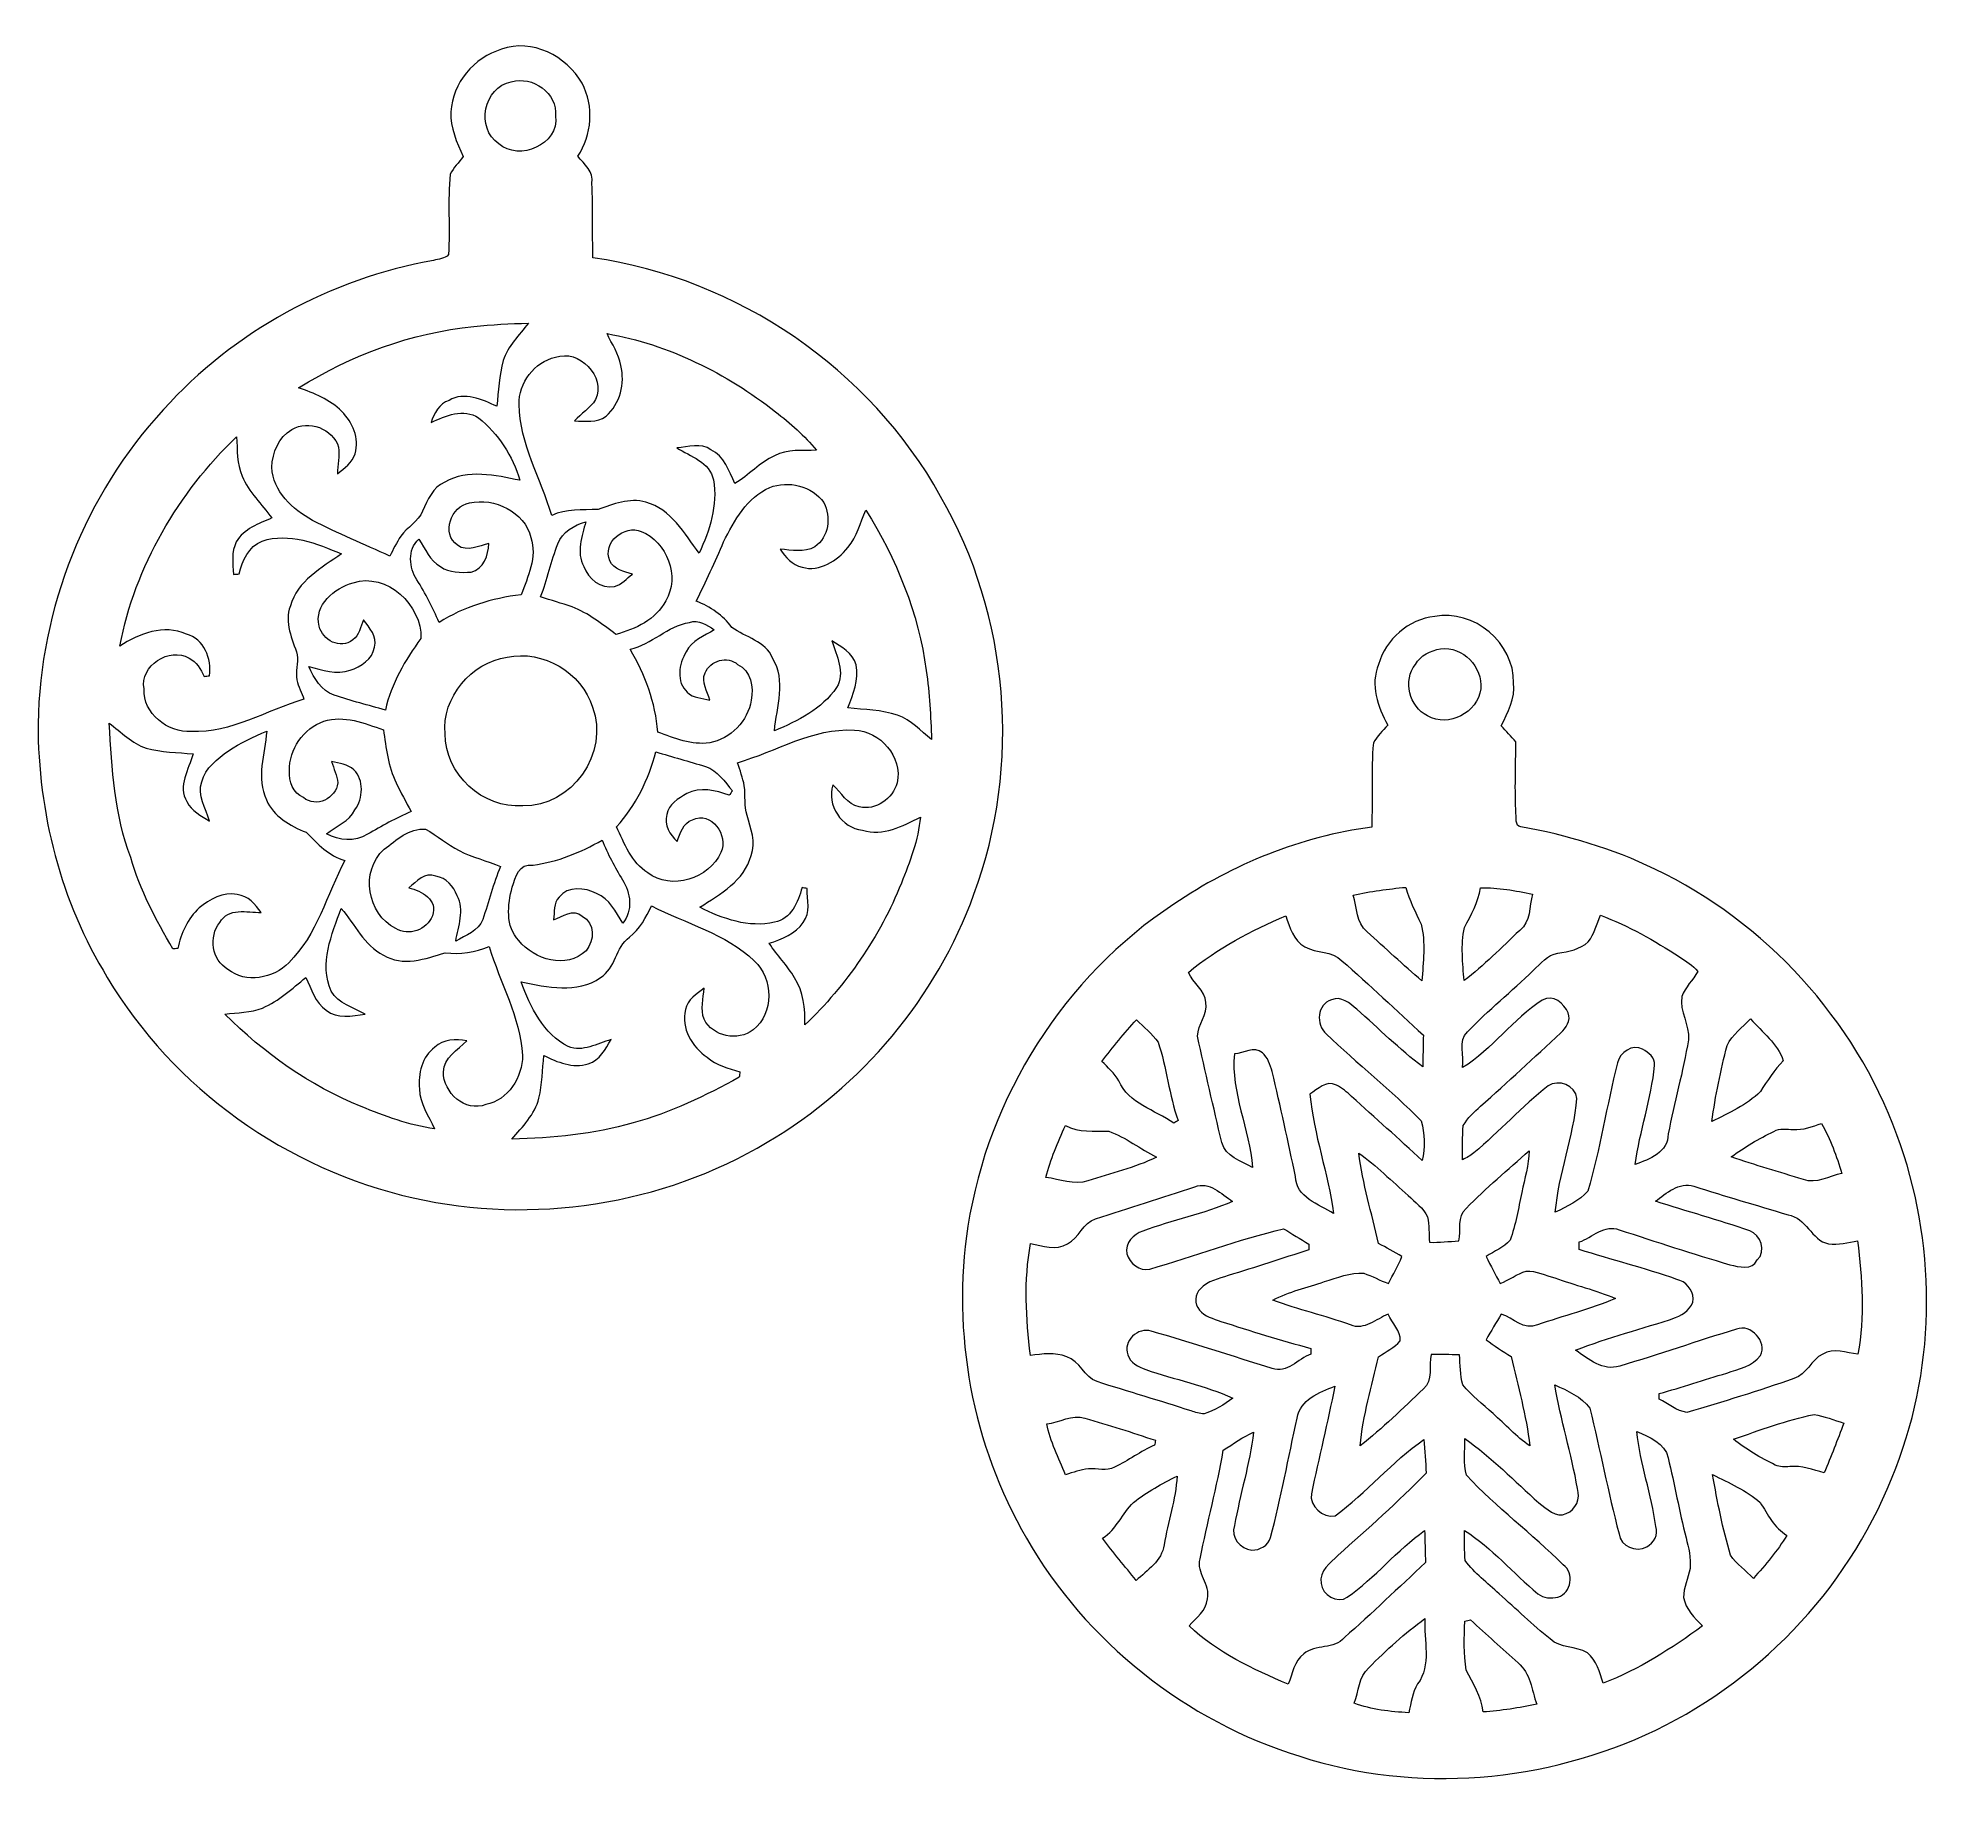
# Model space of a CAD drawing. Header units: centimetres. Extents: x -16.3 to 16.5, y -15.2 to 15.1.
import ezdxf

# ---------------------------------------------------------------- set-up
doc = ezdxf.new("R2010")
doc.units = ezdxf.units.CM
doc.header["$MEASUREMENT"] = 0
doc.layers.add('Layer 1', color=7, linetype='Continuous')

msp = doc.modelspace()

# ---------------------------------------------------------------- linework, layer by layer
at = {"layer": 'Layer 1', "color": 250, "lineweight": 9}
for points, knots in [([(-8.28658, 14.87262), (-7.76094, 15.06805), (-7.16334, 14.75338), (-6.8984, 14.28806), (-6.8984, 14.28806), (-6.68673, 13.89083), (-6.72624, 13.40047), (-6.97072, 13.02935), (-6.97072, 13.02935), (-6.86206, 12.89142), (-6.68814, 12.76512), (-6.72766, 12.56122), (-6.72766, 12.56122), (-6.70825, 12.134), (-6.72201, 11.70573), (-6.71072, 11.27781), (-6.71072, 11.27781), (-4.22364, 10.92644), (-1.93658, 9.36399), (-0.71844, 7.16583), (-0.71844, 7.16583), (0.46689, 5.11408), (0.67856, 2.52998), (-0.14412, 0.30924), (-0.14412, 0.30924), (-0.79358, -1.4677), (-2.0724, -3.0111), (-3.70717, -3.96501), (-3.70717, -3.96501), (-5.51622, -5.05016), (-7.75283, -5.39059), (-9.80669, -4.92316), (-9.80669, -4.92316), (-11.97946, -4.43632), (-13.93843, -3.04109), (-15.07826, -1.12409), (-15.07826, -1.12409), (-15.88365, 0.18083), (-16.27312, 1.71965), (-16.27206, 3.24824), (-16.27206, 3.24824), (-16.2389, 5.23473), (-15.46032, 7.20111), (-14.11094, 8.66196), (-14.11094, 8.66196), (-12.90409, 10.00569), (-11.23192, 10.9208), (-9.45498, 11.23477), (-9.45498, 11.23477), (-9.37313, 11.26052), (-9.2606, 11.25947), (-9.19957, 11.3339), (-9.19957, 11.3339), (-9.16994, 11.79533), (-9.21615, 12.25959), (-9.16888, 12.72032), (-9.16888, 12.72032), (-9.11173, 12.83215), (-9.02283, 12.92387), (-8.94557, 13.0223), (-8.94557, 13.0223), (-9.05634, 13.26642), (-9.17135, 13.52112), (-9.15687, 13.79594), (-9.15687, 13.79594), (-9.13713, 14.293), (-8.75507, 14.7308), (-8.28658, 14.87262), (-8.28658, 14.87262), (-8.28658, 14.87262), (-8.28658, 14.87262), (-8.28658, 14.87262)], [0, 0, 0, 0, 0.05263158, 0.05263158, 0.05263158, 0.05263158, 0.10526316, 0.10526316, 0.10526316, 0.10526316, 0.15789474, 0.15789474, 0.15789474, 0.15789474, 0.21052632, 0.21052632, 0.21052632, 0.21052632, 0.26315789, 0.26315789, 0.26315789, 0.26315789, 0.31578947, 0.31578947, 0.31578947, 0.31578947, 0.36842105, 0.36842105, 0.36842105, 0.36842105, 0.42105263, 0.42105263, 0.42105263, 0.42105263, 0.47368421, 0.47368421, 0.47368421, 0.47368421, 0.52631579, 0.52631579, 0.52631579, 0.52631579, 0.57894737, 0.57894737, 0.57894737, 0.57894737, 0.63157895, 0.63157895, 0.63157895, 0.63157895, 0.68421053, 0.68421053, 0.68421053, 0.68421053, 0.73684211, 0.73684211, 0.73684211, 0.73684211, 0.78947368, 0.78947368, 0.78947368, 0.78947368, 0.84210526, 0.84210526, 0.84210526, 0.84210526, 0.89473684, 0.89473684, 0.89473684, 0.89473684, 1, 1, 1, 1]), ([(-8.11689, 14.30993), (-8.59279, 14.23021), (-8.73567, 13.50737), (-8.33209, 13.2449), (-8.33209, 13.2449), (-7.98143, 12.93516), (-7.28822, 13.23114), (-7.3556, 13.72397), (-7.3556, 13.72397), (-7.31821, 14.11626), (-7.74965, 14.42388), (-8.11689, 14.30993), (-8.11689, 14.30993), (-8.11689, 14.30993), (-8.11689, 14.30993), (-8.11689, 14.30993)], [0, 0, 0, 0, 0.2, 0.2, 0.2, 0.2, 0.4, 0.4, 0.4, 0.4, 0.6, 0.6, 0.6, 0.6, 1, 1, 1, 1]), ([(-8.7653, 10.09248), (-9.83704, 9.99017), (-10.87068, 9.60247), (-11.78296, 9.03767), (-11.78296, 9.03767), (-11.51591, 8.94665), (-11.24251, 8.83341), (-11.03825, 8.63198), (-11.03825, 8.63198), (-10.85339, 8.44465), (-10.73063, 8.16807), (-10.80894, 7.90314), (-10.80894, 7.90314), (-10.84916, 7.74545), (-10.99521, 7.65478), (-11.11374, 7.55812), (-11.11374, 7.55812), (-11.10351, 7.70946), (-11.07353, 7.86257), (-11.09328, 8.01391), (-11.09328, 8.01391), (-11.18747, 8.33635), (-11.61222, 8.49016), (-11.89903, 8.32012), (-11.89903, 8.32012), (-12.12339, 8.18783), (-12.23205, 7.91901), (-12.24439, 7.66889), (-12.24439, 7.66889), (-12.22358, 7.24768), (-11.88774, 6.94182), (-11.54201, 6.75343), (-11.54201, 6.75343), (-11.10774, 6.52625), (-10.65125, 6.34492), (-10.20851, 6.13537), (-10.20851, 6.13537), (-10.15348, 6.25425), (-10.09351, 6.37138), (-10.02048, 6.48038), (-10.02048, 6.48038), (-9.91112, 6.63843), (-9.7178, 6.72909), (-9.64619, 6.9143), (-9.64619, 6.9143), (-9.56081, 7.10551), (-9.47015, 7.32352), (-9.26166, 7.41101), (-9.26166, 7.41101), (-8.86972, 7.64314), (-8.39065, 7.52919), (-7.97049, 7.44417), (-7.97049, 7.44417), (-8.09044, 7.86116), (-8.3416, 8.25133), (-8.68134, 8.5205), (-8.68134, 8.5205), (-8.94275, 8.68913), (-9.25037, 8.56283), (-9.49802, 8.43795), (-9.49802, 8.43795), (-9.4511, 8.60058), (-9.36149, 8.7625), (-9.19004, 8.82142), (-9.19004, 8.82142), (-8.92581, 8.98087), (-8.61642, 8.83271), (-8.36525, 8.72017), (-8.36525, 8.72017), (-8.33878, 8.98334), (-8.32785, 9.25075), (-8.25589, 9.50651), (-8.25589, 9.50651), (-8.17475, 9.75769), (-7.97931, 9.94643), (-7.82303, 10.15174), (-7.82303, 10.15174), (-8.13771, 10.14575), (-8.45238, 10.12705), (-8.7653, 10.09248), (-8.7653, 10.09248), (-8.7653, 10.09248), (-8.7653, 10.09248), (-8.7653, 10.09248)], [0, 0, 0, 0, 0.04545455, 0.04545455, 0.04545455, 0.04545455, 0.09090909, 0.09090909, 0.09090909, 0.09090909, 0.13636364, 0.13636364, 0.13636364, 0.13636364, 0.18181818, 0.18181818, 0.18181818, 0.18181818, 0.22727273, 0.22727273, 0.22727273, 0.22727273, 0.27272727, 0.27272727, 0.27272727, 0.27272727, 0.31818182, 0.31818182, 0.31818182, 0.31818182, 0.36363636, 0.36363636, 0.36363636, 0.36363636, 0.40909091, 0.40909091, 0.40909091, 0.40909091, 0.45454545, 0.45454545, 0.45454545, 0.45454545, 0.5, 0.5, 0.5, 0.5, 0.54545455, 0.54545455, 0.54545455, 0.54545455, 0.59090909, 0.59090909, 0.59090909, 0.59090909, 0.63636364, 0.63636364, 0.63636364, 0.63636364, 0.68181818, 0.68181818, 0.68181818, 0.68181818, 0.72727273, 0.72727273, 0.72727273, 0.72727273, 0.77272727, 0.77272727, 0.77272727, 0.77272727, 0.81818182, 0.81818182, 0.81818182, 0.81818182, 0.86363636, 0.86363636, 0.86363636, 0.86363636, 0.90909091, 0.90909091, 0.90909091, 0.90909091, 1, 1, 1, 1]), ([(-6.46731, 9.97253), (-6.38299, 9.79156), (-6.26446, 9.62081), (-6.22918, 9.42114), (-6.22918, 9.42114), (-6.15545, 9.11317), (-6.24012, 8.76215), (-6.48424, 8.54978), (-6.48424, 8.54978), (-6.63629, 8.42737), (-6.84901, 8.46652), (-7.03034, 8.46793), (-7.03034, 8.46793), (-6.91216, 8.59352), (-6.75729, 8.6863), (-6.66592, 8.83518), (-6.66592, 8.83518), (-6.48036, 9.22817), (-6.95238, 9.71606), (-7.35631, 9.56366), (-7.35631, 9.56366), (-7.72178, 9.49028), (-7.98743, 9.1181), (-7.9839, 8.75192), (-7.9839, 8.75192), (-7.96838, 8.07212), (-7.60643, 7.47628), (-7.42122, 6.8374), (-7.42122, 6.8374), (-7.16933, 6.95593), (-6.89276, 6.92912), (-6.62253, 6.94252), (-6.62253, 6.94252), (-6.35689, 7.02895), (-6.08525, 7.15031), (-5.79738, 7.066), (-5.79738, 7.066), (-5.36205, 6.94923), (-5.13345, 6.52554), (-4.88122, 6.18864), (-4.88122, 6.18864), (-4.6953, 6.5781), (-4.55948, 7.0159), (-4.63251, 7.45052), (-4.63251, 7.45052), (-4.69989, 7.76097), (-5.02797, 7.85516), (-5.26469, 8.00262), (-5.26469, 8.00262), (-5.06925, 8.01567), (-4.85088, 8.0954), (-4.67625, 7.97193), (-4.67625, 7.97193), (-4.4473, 7.85904), (-4.3644, 7.60292), (-4.26315, 7.38702), (-4.26315, 7.38702), (-4.02432, 7.53131), (-3.83735, 7.75215), (-3.57982, 7.8668), (-3.57982, 7.8668), (-3.35863, 7.98886), (-3.09898, 7.95217), (-2.85663, 7.9624), (-2.85663, 7.9624), (-3.06371, 8.21288), (-3.311, 8.42631), (-3.56571, 8.62633), (-3.56571, 8.62633), (-4.41096, 9.28708), (-5.40509, 9.78627), (-6.46731, 9.97253), (-6.46731, 9.97253), (-6.46731, 9.97253), (-6.46731, 9.97253), (-6.46731, 9.97253)], [0, 0, 0, 0, 0.05, 0.05, 0.05, 0.05, 0.1, 0.1, 0.1, 0.1, 0.15, 0.15, 0.15, 0.15, 0.2, 0.2, 0.2, 0.2, 0.25, 0.25, 0.25, 0.25, 0.3, 0.3, 0.3, 0.3, 0.35, 0.35, 0.35, 0.35, 0.4, 0.4, 0.4, 0.4, 0.45, 0.45, 0.45, 0.45, 0.5, 0.5, 0.5, 0.5, 0.55, 0.55, 0.55, 0.55, 0.6, 0.6, 0.6, 0.6, 0.65, 0.65, 0.65, 0.65, 0.7, 0.7, 0.7, 0.7, 0.75, 0.75, 0.75, 0.75, 0.8, 0.8, 0.8, 0.8, 0.85, 0.85, 0.85, 0.85, 0.9, 0.9, 0.9, 0.9, 1, 1, 1, 1]), ([(-14.86271, 4.58773), (-14.52969, 4.80434), (-14.106, 4.96626), (-13.71513, 4.79164), (-13.71513, 4.79164), (-13.40997, 4.71367), (-13.27839, 4.36478), (-13.31754, 4.0755), (-13.31754, 4.0755), (-13.34012, 4.07268), (-13.38493, 4.06703), (-13.4075, 4.06421), (-13.4075, 4.06421), (-13.471, 4.18557), (-13.53944, 4.31645), (-13.66891, 4.37854), (-13.66891, 4.37854), (-14.00864, 4.57997), (-14.51946, 4.2466), (-14.44538, 3.84866), (-14.44538, 3.84866), (-14.46443, 3.42357), (-14.03721, 3.09337), (-13.63399, 3.11347), (-13.63399, 3.11347), (-12.93725, 3.0849), (-12.33647, 3.48177), (-11.68912, 3.67016), (-11.68912, 3.67016), (-11.73251, 3.78022), (-11.78649, 3.88712), (-11.81224, 4.00283), (-11.81224, 4.00283), (-11.83694, 4.14711), (-11.78719, 4.29246), (-11.80483, 4.43639), (-11.80483, 4.43639), (-11.88703, 4.70627), (-12.0359, 4.99272), (-11.92443, 5.27847), (-11.92443, 5.27847), (-11.80624, 5.7071), (-11.38221, 5.94063), (-11.04178, 6.17523), (-11.04178, 6.17523), (-11.46617, 6.35409), (-11.94736, 6.55023), (-12.4102, 6.39607), (-12.4102, 6.39607), (-12.64162, 6.30223), (-12.75698, 6.06093), (-12.80849, 5.83092), (-12.80849, 5.83092), (-12.83248, 5.8288), (-12.88045, 5.82422), (-12.90444, 5.82175), (-12.90444, 5.82175), (-12.91608, 6.00837), (-12.94395, 6.21122), (-12.85541, 6.38302), (-12.85541, 6.38302), (-12.72664, 6.60774), (-12.46806, 6.69593), (-12.24334, 6.79471), (-12.24334, 6.79471), (-12.41373, 7.03495), (-12.6455, 7.23674), (-12.75275, 7.5172), (-12.75275, 7.5172), (-12.85011, 7.72816), (-12.83565, 7.96911), (-12.85047, 8.19559), (-12.85047, 8.19559), (-13.85447, 7.22651), (-14.6006, 5.96462), (-14.86271, 4.58773), (-14.86271, 4.58773), (-14.86271, 4.58773), (-14.86271, 4.58773), (-14.86271, 4.58773)], [0, 0, 0, 0, 0.04761905, 0.04761905, 0.04761905, 0.04761905, 0.0952381, 0.0952381, 0.0952381, 0.0952381, 0.14285714, 0.14285714, 0.14285714, 0.14285714, 0.19047619, 0.19047619, 0.19047619, 0.19047619, 0.23809524, 0.23809524, 0.23809524, 0.23809524, 0.28571429, 0.28571429, 0.28571429, 0.28571429, 0.33333333, 0.33333333, 0.33333333, 0.33333333, 0.38095238, 0.38095238, 0.38095238, 0.38095238, 0.42857143, 0.42857143, 0.42857143, 0.42857143, 0.47619048, 0.47619048, 0.47619048, 0.47619048, 0.52380952, 0.52380952, 0.52380952, 0.52380952, 0.57142857, 0.57142857, 0.57142857, 0.57142857, 0.61904762, 0.61904762, 0.61904762, 0.61904762, 0.66666667, 0.66666667, 0.66666667, 0.66666667, 0.71428571, 0.71428571, 0.71428571, 0.71428571, 0.76190476, 0.76190476, 0.76190476, 0.76190476, 0.80952381, 0.80952381, 0.80952381, 0.80952381, 0.85714286, 0.85714286, 0.85714286, 0.85714286, 0.9047619, 0.9047619, 0.9047619, 0.9047619, 1, 1, 1, 1]), ([(-3.66378, 7.31929), (-4.05325, 7.14608), (-4.2762, 6.75061), (-4.45824, 6.38549), (-4.45824, 6.38549), (-4.60499, 6.03835), (-4.76656, 5.69828), (-4.92884, 5.35855), (-4.92884, 5.35855), (-4.68719, 5.26789), (-4.47164, 5.11725), (-4.31642, 4.90947), (-4.31642, 4.90947), (-4.08182, 4.73414), (-3.73751, 4.67804), (-3.61474, 4.37854), (-3.61474, 4.37854), (-3.37521, 3.99154), (-3.54172, 3.54069), (-3.58299, 3.12617), (-3.58299, 3.12617), (-3.18118, 3.29268), (-2.76384, 3.50259), (-2.51267, 3.87195), (-2.51267, 3.87195), (-2.35709, 4.12842), (-2.51408, 4.42016), (-2.5931, 4.67698), (-2.5931, 4.67698), (-2.4213, 4.5768), (-2.24068, 4.46849), (-2.17541, 4.26494), (-2.17541, 4.26494), (-2.12496, 4.00706), (-2.22727, 3.75765), (-2.31758, 3.52129), (-2.31758, 3.52129), (-2.03113, 3.48671), (-1.7355, 3.48989), (-1.45963, 3.39605), (-1.45963, 3.39605), (-1.22468, 3.31562), (-1.06522, 3.12229), (-0.87366, 2.97624), (-0.87366, 2.97624), (-0.88954, 3.37347), (-0.90823, 3.77105), (-0.96856, 4.16405), (-0.96856, 4.16405), (-1.09591, 5.15112), (-1.48185, 6.09233), (-2.00925, 6.93159), (-2.00925, 6.93159), (-2.10344, 6.71392), (-2.15283, 6.46768), (-2.31723, 6.28777), (-2.31723, 6.28777), (-2.49891, 6.05388), (-2.80124, 5.86267), (-3.10745, 5.94487), (-3.10745, 5.94487), (-3.2722, 5.98826), (-3.39496, 6.11526), (-3.48281, 6.25496), (-3.48281, 6.25496), (-3.28596, 6.24261), (-3.06829, 6.19075), (-2.88802, 6.29588), (-2.88802, 6.29588), (-2.64849, 6.46733), (-2.59839, 6.80917), (-2.73351, 7.05929), (-2.73351, 7.05929), (-2.93283, 7.34645), (-3.34416, 7.447), (-3.66378, 7.31929), (-3.66378, 7.31929), (-3.66378, 7.31929), (-3.66378, 7.31929), (-3.66378, 7.31929)], [0, 0, 0, 0, 0.04761905, 0.04761905, 0.04761905, 0.04761905, 0.0952381, 0.0952381, 0.0952381, 0.0952381, 0.14285714, 0.14285714, 0.14285714, 0.14285714, 0.19047619, 0.19047619, 0.19047619, 0.19047619, 0.23809524, 0.23809524, 0.23809524, 0.23809524, 0.28571429, 0.28571429, 0.28571429, 0.28571429, 0.33333333, 0.33333333, 0.33333333, 0.33333333, 0.38095238, 0.38095238, 0.38095238, 0.38095238, 0.42857143, 0.42857143, 0.42857143, 0.42857143, 0.47619048, 0.47619048, 0.47619048, 0.47619048, 0.52380952, 0.52380952, 0.52380952, 0.52380952, 0.57142857, 0.57142857, 0.57142857, 0.57142857, 0.61904762, 0.61904762, 0.61904762, 0.61904762, 0.66666667, 0.66666667, 0.66666667, 0.66666667, 0.71428571, 0.71428571, 0.71428571, 0.71428571, 0.76190476, 0.76190476, 0.76190476, 0.76190476, 0.80952381, 0.80952381, 0.80952381, 0.80952381, 0.85714286, 0.85714286, 0.85714286, 0.85714286, 0.9047619, 0.9047619, 0.9047619, 0.9047619, 1, 1, 1, 1]), ([(-8.83586, 7.05612), (-9.15441, 7.00144), (-9.32904, 6.5206), (-9.04188, 6.32375), (-9.04188, 6.32375), (-8.87995, 6.20169), (-8.67568, 6.31846), (-8.50282, 6.35197), (-8.50282, 6.35197), (-8.51271, 6.15583), (-8.59209, 5.91488), (-8.80622, 5.86126), (-8.80622, 5.86126), (-8.98473, 5.85491), (-9.18511, 5.84503), (-9.3368, 5.95722), (-9.3368, 5.95722), (-9.52659, 6.05317), (-9.59151, 6.26625), (-9.71216, 6.42676), (-9.71216, 6.42676), (-9.91076, 6.25143), (-9.87655, 5.93499), (-9.74461, 5.72862), (-9.74461, 5.72862), (-9.59151, 5.49755), (-9.47615, 5.24602), (-9.36079, 4.99519), (-9.36079, 4.99519), (-8.93499, 5.2626), (-8.4478, 5.41394), (-7.94933, 5.46968), (-7.94933, 5.46968), (-7.83114, 5.78224), (-7.66816, 6.11985), (-7.77893, 6.45851), (-7.77893, 6.45851), (-7.889, 6.90125), (-8.40935, 7.15066), (-8.83586, 7.05612), (-8.83586, 7.05612), (-8.83586, 7.05612), (-8.83586, 7.05612), (-8.83586, 7.05612)], [0, 0, 0, 0, 0.08333333, 0.08333333, 0.08333333, 0.08333333, 0.16666667, 0.16666667, 0.16666667, 0.16666667, 0.25, 0.25, 0.25, 0.25, 0.33333333, 0.33333333, 0.33333333, 0.33333333, 0.41666667, 0.41666667, 0.41666667, 0.41666667, 0.5, 0.5, 0.5, 0.5, 0.58333333, 0.58333333, 0.58333333, 0.58333333, 0.66666667, 0.66666667, 0.66666667, 0.66666667, 0.75, 0.75, 0.75, 0.75, 0.83333333, 0.83333333, 0.83333333, 0.83333333, 1, 1, 1, 1]), ([(-7.31397, 6.35021), (-7.43286, 6.05211), (-7.49213, 5.73355), (-7.61207, 5.4351), (-7.61207, 5.4351), (-7.4318, 5.37478), (-7.24836, 5.32574), (-7.06914, 5.2626), (-7.06914, 5.2626), (-6.78974, 5.15323), (-6.55127, 4.96626), (-6.31349, 4.7874), (-6.31349, 4.7874), (-5.97765, 4.88018), (-5.62099, 5.03964), (-5.45519, 5.36772), (-5.45519, 5.36772), (-5.20542, 5.77977), (-5.43402, 6.39254), (-5.87781, 6.56294), (-5.87781, 6.56294), (-6.16251, 6.69064), (-6.55621, 6.36573), (-6.41721, 6.05776), (-6.41721, 6.05776), (-6.35442, 5.90218), (-6.16991, 5.87643), (-6.03057, 5.82739), (-6.03057, 5.82739), (-6.12758, 5.7519), (-6.21331, 5.64748), (-6.33607, 5.61432), (-6.33607, 5.61432), (-6.57667, 5.57022), (-6.79116, 5.74484), (-6.86983, 5.95933), (-6.86983, 5.95933), (-6.99753, 6.20204), (-6.90052, 6.4818), (-6.83384, 6.72909), (-6.83384, 6.72909), (-7.03281, 6.66912), (-7.23989, 6.558), (-7.31397, 6.35021), (-7.31397, 6.35021), (-7.31397, 6.35021), (-7.31397, 6.35021), (-7.31397, 6.35021)], [0, 0, 0, 0, 0.07692308, 0.07692308, 0.07692308, 0.07692308, 0.15384615, 0.15384615, 0.15384615, 0.15384615, 0.23076923, 0.23076923, 0.23076923, 0.23076923, 0.30769231, 0.30769231, 0.30769231, 0.30769231, 0.38461538, 0.38461538, 0.38461538, 0.38461538, 0.46153846, 0.46153846, 0.46153846, 0.46153846, 0.53846154, 0.53846154, 0.53846154, 0.53846154, 0.61538462, 0.61538462, 0.61538462, 0.61538462, 0.69230769, 0.69230769, 0.69230769, 0.69230769, 0.76923077, 0.76923077, 0.76923077, 0.76923077, 0.84615385, 0.84615385, 0.84615385, 0.84615385, 1, 1, 1, 1]), ([(-10.84422, 5.67887), (-11.15713, 5.58362), (-11.52508, 5.29928), (-11.4263, 4.92887), (-11.4263, 4.92887), (-11.37621, 4.68827), (-11.05518, 4.52247), (-10.84951, 4.69462), (-10.84951, 4.69462), (-10.73133, 4.76941), (-10.72216, 4.92322), (-10.6636, 5.04035), (-10.6636, 5.04035), (-10.57082, 4.89782), (-10.41277, 4.75601), (-10.47627, 4.56833), (-10.47627, 4.56833), (-10.50767, 4.35878), (-10.70664, 4.23072), (-10.89396, 4.17216), (-10.89396, 4.17216), (-11.12821, 4.08538), (-11.37621, 4.17992), (-11.60728, 4.23319), (-11.60728, 4.23319), (-11.50885, 4.03175), (-11.4002, 3.81656), (-11.16772, 3.74212), (-11.16772, 3.74212), (-10.8802, 3.63805), (-10.58034, 3.56926), (-10.28648, 3.48354), (-10.28648, 3.48354), (-10.18453, 3.93968), (-9.94852, 4.34537), (-9.67441, 4.71755), (-9.67441, 4.71755), (-9.65077, 5.28412), (-10.26178, 5.86585), (-10.84422, 5.67887), (-10.84422, 5.67887), (-10.84422, 5.67887), (-10.84422, 5.67887), (-10.84422, 5.67887)], [0, 0, 0, 0, 0.08333333, 0.08333333, 0.08333333, 0.08333333, 0.16666667, 0.16666667, 0.16666667, 0.16666667, 0.25, 0.25, 0.25, 0.25, 0.33333333, 0.33333333, 0.33333333, 0.33333333, 0.41666667, 0.41666667, 0.41666667, 0.41666667, 0.5, 0.5, 0.5, 0.5, 0.58333333, 0.58333333, 0.58333333, 0.58333333, 0.66666667, 0.66666667, 0.66666667, 0.66666667, 0.75, 0.75, 0.75, 0.75, 0.83333333, 0.83333333, 0.83333333, 0.83333333, 1, 1, 1, 1]), ([(-5.04808, 4.9959), (-5.4252, 4.92922), (-5.69543, 4.61807), (-6.06796, 4.53235), (-6.06796, 4.53235), (-5.81396, 4.0942), (-5.63016, 3.61265), (-5.59242, 3.10324), (-5.59242, 3.10324), (-5.30667, 3.00129), (-5.00822, 2.87464), (-4.69848, 2.91945), (-4.69848, 2.91945), (-4.33935, 2.98683), (-4.03808, 3.29198), (-3.98269, 3.65463), (-3.98269, 3.65463), (-3.93895, 3.88147), (-3.98622, 4.16052), (-4.21623, 4.26953), (-4.21623, 4.26953), (-4.38839, 4.43004), (-4.69389, 4.33585), (-4.77644, 4.12418), (-4.77644, 4.12418), (-4.85405, 3.96649), (-4.73023, 3.80562), (-4.69777, 3.65217), (-4.69777, 3.65217), (-4.82513, 3.69062), (-4.98246, 3.69062), (-5.08406, 3.7901), (-5.08406, 3.7901), (-5.27844, 3.96367), (-5.23223, 4.2854), (-5.10135, 4.48543), (-5.10135, 4.48543), (-5.01174, 4.68545), (-4.79196, 4.75777), (-4.62016, 4.8696), (-4.62016, 4.8696), (-4.74646, 4.9518), (-4.88721, 5.04599), (-5.04808, 4.9959), (-5.04808, 4.9959), (-5.04808, 4.9959), (-5.04808, 4.9959), (-5.04808, 4.9959)], [0, 0, 0, 0, 0.07692308, 0.07692308, 0.07692308, 0.07692308, 0.15384615, 0.15384615, 0.15384615, 0.15384615, 0.23076923, 0.23076923, 0.23076923, 0.23076923, 0.30769231, 0.30769231, 0.30769231, 0.30769231, 0.38461538, 0.38461538, 0.38461538, 0.38461538, 0.46153846, 0.46153846, 0.46153846, 0.46153846, 0.53846154, 0.53846154, 0.53846154, 0.53846154, 0.61538462, 0.61538462, 0.61538462, 0.61538462, 0.69230769, 0.69230769, 0.69230769, 0.69230769, 0.76923077, 0.76923077, 0.76923077, 0.76923077, 0.84615385, 0.84615385, 0.84615385, 0.84615385, 1, 1, 1, 1]), ([(7.79445, 5.09714), (8.46579, 5.22944), (9.17274, 4.63571), (9.15299, 3.95238), (9.15299, 3.95238), (9.18651, 3.68603), (9.05563, 3.44297), (8.94132, 3.21331), (8.94132, 3.21331), (9.02635, 3.12124), (9.10925, 3.02845), (9.19322, 2.93391), (9.19322, 2.93391), (9.18933, 2.52116), (9.17487, 2.10806), (9.19427, 1.69495), (9.19427, 1.69495), (9.2045, 1.65509), (9.17417, 1.47129), (9.27718, 1.47341), (9.27718, 1.47341), (10.0741, 1.32877), (10.85868, 1.09735), (11.58822, 0.7421), (11.58822, 0.7421), (13.49993, -0.17089), (15.03169, -1.84764), (15.75982, -3.83766), (15.75982, -3.83766), (16.44174, -5.6714), (16.45091, -7.75455), (15.73865, -9.58088), (15.73865, -9.58088), (15.00876, -11.54197), (13.49005, -13.18909), (11.60622, -14.09573), (11.60622, -14.09573), (9.71638, -15.00272), (7.47307, -15.19922), (5.47282, -14.54905), (5.47282, -14.54905), (3.5075, -13.94368), (1.78346, -12.57596), (0.76111, -10.79056), (0.76111, -10.79056), (-0.17798, -9.18471), (-0.52935, -7.25008), (-0.24854, -5.41422), (-0.24854, -5.41422), (0.09824, -3.17938), (1.41022, -1.10575), (3.30112, 0.13956), (3.30112, 0.13956), (4.31711, 0.83065), (5.4894, 1.30161), (6.70895, 1.46671), (6.70895, 1.46671), (6.728, 1.95001), (6.69555, 2.43579), (6.73859, 2.91733), (6.73859, 2.91733), (6.80279, 3.03269), (6.89945, 3.12653), (6.98624, 3.22495), (6.98624, 3.22495), (6.81232, 3.53857), (6.67862, 3.92133), (6.82819, 4.26988), (6.82819, 4.26988), (6.94532, 4.70556), (7.34642, 5.04811), (7.79445, 5.09714), (7.79445, 5.09714), (7.79445, 5.09714), (7.79445, 5.09714), (7.79445, 5.09714)], [0, 0, 0, 0, 0.05, 0.05, 0.05, 0.05, 0.1, 0.1, 0.1, 0.1, 0.15, 0.15, 0.15, 0.15, 0.2, 0.2, 0.2, 0.2, 0.25, 0.25, 0.25, 0.25, 0.3, 0.3, 0.3, 0.3, 0.35, 0.35, 0.35, 0.35, 0.4, 0.4, 0.4, 0.4, 0.45, 0.45, 0.45, 0.45, 0.5, 0.5, 0.5, 0.5, 0.55, 0.55, 0.55, 0.55, 0.6, 0.6, 0.6, 0.6, 0.65, 0.65, 0.65, 0.65, 0.7, 0.7, 0.7, 0.7, 0.75, 0.75, 0.75, 0.75, 0.8, 0.8, 0.8, 0.8, 0.85, 0.85, 0.85, 0.85, 0.9, 0.9, 0.9, 0.9, 1, 1, 1, 1]), ([(7.8964, 4.54187), (7.72707, 4.508), (7.54821, 4.43004), (7.46249, 4.27023), (7.46249, 4.27023), (7.24694, 3.99718), (7.35348, 3.53363), (7.67133, 3.38688), (7.67133, 3.38688), (8.03575, 3.17556), (8.53352, 3.43838), (8.58997, 3.84831), (8.58997, 3.84831), (8.62383, 4.22402), (8.2834, 4.59126), (7.8964, 4.54187), (7.8964, 4.54187), (7.8964, 4.54187), (7.8964, 4.54187), (7.8964, 4.54187)], [0, 0, 0, 0, 0.16666667, 0.16666667, 0.16666667, 0.16666667, 0.33333333, 0.33333333, 0.33333333, 0.33333333, 0.5, 0.5, 0.5, 0.5, 0.66666667, 0.66666667, 0.66666667, 0.66666667, 1, 1, 1, 1]), ([(-8.18886, 4.39758), (-8.80092, 4.30269), (-9.3195, 3.70191), (-9.25707, 3.07255), (-9.25707, 3.07255), (-9.26201, 2.38746), (-8.60514, 1.77398), (-7.91934, 1.8343), (-7.91934, 1.8343), (-7.08114, 1.80149), (-6.42039, 2.75258), (-6.71707, 3.53328), (-6.71707, 3.53328), (-6.90404, 4.13406), (-7.57256, 4.52282), (-8.18886, 4.39758), (-8.18886, 4.39758), (-8.18886, 4.39758), (-8.18886, 4.39758), (-8.18886, 4.39758)], [0, 0, 0, 0, 0.16666667, 0.16666667, 0.16666667, 0.16666667, 0.33333333, 0.33333333, 0.33333333, 0.33333333, 0.5, 0.5, 0.5, 0.5, 0.66666667, 0.66666667, 0.66666667, 0.66666667, 1, 1, 1, 1]), ([(-11.34834, 3.29163), (-11.69688, 3.16745), (-11.953, 2.80903), (-11.93677, 2.43614), (-11.93677, 2.43614), (-11.95688, 2.25199), (-11.87398, 2.05267), (-11.69724, 1.97541), (-11.69724, 1.97541), (-11.48381, 1.79091), (-11.13314, 1.96201), (-11.1081, 2.22835), (-11.1081, 2.22835), (-11.11656, 2.35747), (-11.17971, 2.47459), (-11.21252, 2.59807), (-11.21252, 2.59807), (-11.08446, 2.56279), (-10.93206, 2.5522), (-10.83011, 2.45484), (-10.83011, 2.45484), (-10.64666, 2.27986), (-10.67242, 1.96095), (-10.81071, 1.76445), (-10.81071, 1.76445), (-10.90631, 1.55878), (-11.13808, 1.48964), (-11.30071, 1.34959), (-11.30071, 1.34959), (-11.08093, 1.23846), (-10.81635, 1.19895), (-10.59692, 1.34253), (-10.59692, 1.34253), (-10.35103, 1.48294), (-10.1048, 1.62299), (-9.84409, 1.73552), (-9.84409, 1.73552), (-9.92981, 1.89992), (-10.02436, 2.05973), (-10.10092, 2.228), (-10.10092, 2.228), (-10.23956, 2.5134), (-10.27413, 2.83372), (-10.32105, 3.14311), (-10.32105, 3.14311), (-10.64808, 3.256), (-11.00085, 3.40275), (-11.34834, 3.29163), (-11.34834, 3.29163), (-11.34834, 3.29163), (-11.34834, 3.29163), (-11.34834, 3.29163)], [0, 0, 0, 0, 0.07142857, 0.07142857, 0.07142857, 0.07142857, 0.14285714, 0.14285714, 0.14285714, 0.14285714, 0.21428571, 0.21428571, 0.21428571, 0.21428571, 0.28571429, 0.28571429, 0.28571429, 0.28571429, 0.35714286, 0.35714286, 0.35714286, 0.35714286, 0.42857143, 0.42857143, 0.42857143, 0.42857143, 0.5, 0.5, 0.5, 0.5, 0.57142857, 0.57142857, 0.57142857, 0.57142857, 0.64285714, 0.64285714, 0.64285714, 0.64285714, 0.71428571, 0.71428571, 0.71428571, 0.71428571, 0.78571429, 0.78571429, 0.78571429, 0.78571429, 0.85714286, 0.85714286, 0.85714286, 0.85714286, 1, 1, 1, 1]), ([(-15.04651, 3.256), (-14.99888, 2.47565), (-14.95302, 1.6812), (-14.67468, 0.94177), (-14.67468, 0.94177), (-14.51628, 0.38156), (-14.239, -0.13208), (-13.94831, -0.63267), (-13.94831, -0.63267), (-13.9275, -0.63126), (-13.88552, -0.62844), (-13.8647, -0.62703), (-13.8647, -0.62703), (-13.80791, -0.36633), (-13.69396, -0.1088), (-13.49499, 0.07394), (-13.49499, 0.07394), (-13.31119, 0.21646), (-13.08542, 0.36428), (-12.83918, 0.30219), (-12.83918, 0.30219), (-12.65644, 0.28173), (-12.52274, 0.1392), (-12.42784, -0.00685), (-12.42784, -0.00685), (-12.67196, 0.00021), (-12.99511, 0.07994), (-13.13974, -0.17512), (-13.13974, -0.17512), (-13.33554, -0.41748), (-13.27874, -0.82952), (-12.99969, -0.9851), (-12.99969, -0.9851), (-12.69489, -1.24016), (-12.21441, -1.13785), (-11.94983, -0.8708), (-11.94983, -0.8708), (-11.46193, -0.38538), (-11.29789, 0.30078), (-10.98463, 0.89274), (-10.98463, 0.89274), (-11.26438, 0.96259), (-11.45382, 1.18484), (-11.65032, 1.37816), (-11.65032, 1.37816), (-11.92831, 1.48682), (-12.21123, 1.64627), (-12.33612, 1.93414), (-12.33612, 1.93414), (-12.51886, 2.31161), (-12.36399, 2.7293), (-12.33118, 3.12088), (-12.33118, 3.12088), (-12.55978, 3.02528), (-12.78379, 2.91733), (-12.99087, 2.7808), (-12.99087, 2.7808), (-13.18314, 2.64675), (-13.38634, 2.48624), (-13.44913, 2.24846), (-13.44913, 2.24846), (-13.53239, 2.01528), (-13.38457, 1.78844), (-13.31472, 1.57113), (-13.31472, 1.57113), (-13.4576, 1.66673), (-13.63646, 1.73835), (-13.70631, 1.90627), (-13.70631, 1.90627), (-13.86788, 2.17085), (-13.67914, 2.46472), (-13.59941, 2.72754), (-13.59941, 2.72754), (-13.86929, 2.7554), (-14.14481, 2.7554), (-14.40833, 2.82702), (-14.40833, 2.82702), (-14.65634, 2.90745), (-14.83802, 3.10924), (-15.04651, 3.256), (-15.04651, 3.256), (-15.04651, 3.256), (-15.04651, 3.256), (-15.04651, 3.256)], [0, 0, 0, 0, 0.04545455, 0.04545455, 0.04545455, 0.04545455, 0.09090909, 0.09090909, 0.09090909, 0.09090909, 0.13636364, 0.13636364, 0.13636364, 0.13636364, 0.18181818, 0.18181818, 0.18181818, 0.18181818, 0.22727273, 0.22727273, 0.22727273, 0.22727273, 0.27272727, 0.27272727, 0.27272727, 0.27272727, 0.31818182, 0.31818182, 0.31818182, 0.31818182, 0.36363636, 0.36363636, 0.36363636, 0.36363636, 0.40909091, 0.40909091, 0.40909091, 0.40909091, 0.45454545, 0.45454545, 0.45454545, 0.45454545, 0.5, 0.5, 0.5, 0.5, 0.54545455, 0.54545455, 0.54545455, 0.54545455, 0.59090909, 0.59090909, 0.59090909, 0.59090909, 0.63636364, 0.63636364, 0.63636364, 0.63636364, 0.68181818, 0.68181818, 0.68181818, 0.68181818, 0.72727273, 0.72727273, 0.72727273, 0.72727273, 0.77272727, 0.77272727, 0.77272727, 0.77272727, 0.81818182, 0.81818182, 0.81818182, 0.81818182, 0.86363636, 0.86363636, 0.86363636, 0.86363636, 0.90909091, 0.90909091, 0.90909091, 0.90909091, 1, 1, 1, 1]), ([(-4.22117, 2.57725), (-4.17425, 2.44567), (-4.12768, 2.31443), (-4.10228, 2.1765), (-4.10228, 2.1765), (-4.07759, 2.00822), (-4.10863, 1.83289), (-4.05395, 1.6685), (-4.05395, 1.6685), (-3.99716, 1.44307), (-3.88885, 1.20918), (-3.98516, 0.97635), (-3.98516, 0.97635), (-4.09911, 0.53643), (-4.5175, 0.31524), (-4.86711, 0.08523), (-4.86711, 0.08523), (-4.47764, -0.11585), (-4.0215, -0.2739), (-3.58053, -0.17265), (-3.58053, -0.17265), (-3.29513, -0.1222), (-3.17589, 0.1773), (-3.10569, 0.42354), (-3.10569, 0.42354), (-3.08417, 0.41966), (-3.04113, 0.4119), (-3.01961, 0.40767), (-3.01961, 0.40767), (-3.0189, 0.2147), (-2.95152, -0.00755), (-3.08628, -0.17512), (-3.08628, -0.17512), (-3.2154, -0.37479), (-3.45635, -0.4644), (-3.67225, -0.53637), (-3.67225, -0.53637), (-3.54243, -0.74627), (-3.35863, -0.91666), (-3.23621, -1.13221), (-3.23621, -1.13221), (-3.07782, -1.37033), (-3.05312, -1.6649), (-3.057, -1.94324), (-3.057, -1.94324), (-2.34192, -1.2578), (-1.76725, -0.42065), (-1.39542, 0.49798), (-1.39542, 0.49798), (-1.24972, 0.86628), (-1.10332, 1.24234), (-1.06769, 1.63992), (-1.06769, 1.63992), (-1.37531, 1.48823), (-1.71151, 1.29914), (-2.06499, 1.41167), (-2.06499, 1.41167), (-2.42765, 1.45436), (-2.68659, 1.84136), (-2.57546, 2.19555), (-2.57546, 2.19555), (-2.43364, 2.05902), (-2.32816, 1.86005), (-2.12214, 1.8149), (-2.12214, 1.8149), (-1.83216, 1.74575), (-1.5457, 1.95777), (-1.46668, 2.23082), (-1.46668, 2.23082), (-1.37284, 2.67885), (-1.76196, 3.12265), (-2.20469, 3.13782), (-2.20469, 3.13782), (-2.92648, 3.1805), (-3.54983, 2.76846), (-4.22117, 2.57725), (-4.22117, 2.57725), (-4.22117, 2.57725), (-4.22117, 2.57725), (-4.22117, 2.57725)], [0, 0, 0, 0, 0.04761905, 0.04761905, 0.04761905, 0.04761905, 0.0952381, 0.0952381, 0.0952381, 0.0952381, 0.14285714, 0.14285714, 0.14285714, 0.14285714, 0.19047619, 0.19047619, 0.19047619, 0.19047619, 0.23809524, 0.23809524, 0.23809524, 0.23809524, 0.28571429, 0.28571429, 0.28571429, 0.28571429, 0.33333333, 0.33333333, 0.33333333, 0.33333333, 0.38095238, 0.38095238, 0.38095238, 0.38095238, 0.42857143, 0.42857143, 0.42857143, 0.42857143, 0.47619048, 0.47619048, 0.47619048, 0.47619048, 0.52380952, 0.52380952, 0.52380952, 0.52380952, 0.57142857, 0.57142857, 0.57142857, 0.57142857, 0.61904762, 0.61904762, 0.61904762, 0.61904762, 0.66666667, 0.66666667, 0.66666667, 0.66666667, 0.71428571, 0.71428571, 0.71428571, 0.71428571, 0.76190476, 0.76190476, 0.76190476, 0.76190476, 0.80952381, 0.80952381, 0.80952381, 0.80952381, 0.85714286, 0.85714286, 0.85714286, 0.85714286, 0.9047619, 0.9047619, 0.9047619, 0.9047619, 1, 1, 1, 1]), ([(-5.62558, 2.76387), (-5.75293, 2.28833), (-5.96883, 1.83783), (-6.30468, 1.47341), (-6.30468, 1.47341), (-6.16639, 1.18554), (-6.04821, 0.8557), (-5.76563, 0.67719), (-5.76563, 0.67719), (-5.36099, 0.36639), (-4.70694, 0.57912), (-4.50374, 1.03173), (-4.50374, 1.03173), (-4.36546, 1.31713), (-4.67519, 1.7521), (-4.99411, 1.59265), (-4.99411, 1.59265), (-5.15956, 1.54008), (-5.20471, 1.3577), (-5.26081, 1.21765), (-5.26081, 1.21765), (-5.37899, 1.339), (-5.49188, 1.50057), (-5.43508, 1.6812), (-5.43508, 1.6812), (-5.41215, 1.86111), (-5.23223, 1.95989), (-5.09394, 2.04456), (-5.09394, 2.04456), (-4.85829, 2.1645), (-4.59617, 2.10206), (-4.36369, 2.01422), (-4.36369, 2.01422), (-4.34958, 2.03327), (-4.32101, 2.07102), (-4.30689, 2.08971), (-4.30689, 2.08971), (-4.43813, 2.24882), (-4.56301, 2.44425), (-4.7708, 2.51093), (-4.7708, 2.51093), (-5.05478, 2.59877), (-5.34194, 2.67532), (-5.62558, 2.76387), (-5.62558, 2.76387), (-5.62558, 2.76387), (-5.62558, 2.76387), (-5.62558, 2.76387)], [0, 0, 0, 0, 0.07692308, 0.07692308, 0.07692308, 0.07692308, 0.15384615, 0.15384615, 0.15384615, 0.15384615, 0.23076923, 0.23076923, 0.23076923, 0.23076923, 0.30769231, 0.30769231, 0.30769231, 0.30769231, 0.38461538, 0.38461538, 0.38461538, 0.38461538, 0.46153846, 0.46153846, 0.46153846, 0.46153846, 0.53846154, 0.53846154, 0.53846154, 0.53846154, 0.61538462, 0.61538462, 0.61538462, 0.61538462, 0.69230769, 0.69230769, 0.69230769, 0.69230769, 0.76923077, 0.76923077, 0.76923077, 0.76923077, 0.84615385, 0.84615385, 0.84615385, 0.84615385, 1, 1, 1, 1]), ([(-10.30906, 1.08465), (-10.72533, 0.70929), (-10.6008, -0.03648), (-10.10762, -0.28025), (-10.10762, -0.28025), (-9.89312, -0.42524), (-9.56434, -0.29683), (-9.4765, -0.06364), (-9.4765, -0.06364), (-9.37172, 0.21293), (-9.66559, 0.3678), (-9.88078, 0.42249), (-9.88078, 0.42249), (-9.74779, 0.52691), (-9.61232, 0.70083), (-9.41688, 0.6211), (-9.41688, 0.6211), (-9.23802, 0.5964), (-9.11279, 0.44295), (-9.04893, 0.28455), (-9.04893, 0.28455), (-8.92123, 0.03937), (-9.02847, -0.2425), (-9.07328, -0.49721), (-9.07328, -0.49721), (-8.90183, -0.40231), (-8.68416, -0.3254), (-8.60867, -0.12608), (-8.60867, -0.12608), (-8.5046, 0.17801), (-8.42628, 0.49057), (-8.3035, 0.78796), (-8.3035, 0.78796), (-8.53494, 0.89309), (-8.79069, 0.93613), (-9.01295, 1.06172), (-9.01295, 1.06172), (-9.21897, 1.16508), (-9.39324, 1.31925), (-9.59291, 1.43213), (-9.59291, 1.43213), (-9.87443, 1.45295), (-10.10021, 1.24128), (-10.30906, 1.08465), (-10.30906, 1.08465), (-10.30906, 1.08465), (-10.30906, 1.08465), (-10.30906, 1.08465)], [0, 0, 0, 0, 0.07692308, 0.07692308, 0.07692308, 0.07692308, 0.15384615, 0.15384615, 0.15384615, 0.15384615, 0.23076923, 0.23076923, 0.23076923, 0.23076923, 0.30769231, 0.30769231, 0.30769231, 0.30769231, 0.38461538, 0.38461538, 0.38461538, 0.38461538, 0.46153846, 0.46153846, 0.46153846, 0.46153846, 0.53846154, 0.53846154, 0.53846154, 0.53846154, 0.61538462, 0.61538462, 0.61538462, 0.61538462, 0.69230769, 0.69230769, 0.69230769, 0.69230769, 0.76923077, 0.76923077, 0.76923077, 0.76923077, 0.84615385, 0.84615385, 0.84615385, 0.84615385, 1, 1, 1, 1]), ([(-7.7426, 0.8116), (-7.98601, 0.84935), (-8.04563, 0.60134), (-8.10173, 0.42989), (-8.10173, 0.42989), (-8.17793, 0.13109), (-8.22414, -0.24744), (-7.98637, -0.48768), (-7.98637, -0.48768), (-7.72637, -0.82458), (-7.16369, -0.98369), (-6.82926, -0.66548), (-6.82926, -0.66548), (-6.67686, -0.48204), (-6.67015, -0.19805), (-6.89523, -0.06611), (-6.89523, -0.06611), (-7.05115, 0.06618), (-7.2353, -0.0714), (-7.38911, -0.13208), (-7.38911, -0.13208), (-7.36689, -0.00085), (-7.39688, 0.1572), (-7.29386, 0.2588), (-7.29386, 0.2588), (-7.14499, 0.45847), (-6.84689, 0.42143), (-6.64828, 0.323), (-6.64828, 0.323), (-6.42427, 0.23234), (-6.31455, 0.00656), (-6.19602, -0.18782), (-6.19602, -0.18782), (-6.01716, 0.02102), (-6.05773, 0.33994), (-6.20096, 0.55795), (-6.20096, 0.55795), (-6.33431, 0.77809), (-6.45496, 1.00527), (-6.55268, 1.2434), (-6.55268, 1.2434), (-6.92027, 1.02997), (-7.31926, 0.86804), (-7.7426, 0.8116), (-7.7426, 0.8116), (-7.7426, 0.8116), (-7.7426, 0.8116), (-7.7426, 0.8116)], [0, 0, 0, 0, 0.07692308, 0.07692308, 0.07692308, 0.07692308, 0.15384615, 0.15384615, 0.15384615, 0.15384615, 0.23076923, 0.23076923, 0.23076923, 0.23076923, 0.30769231, 0.30769231, 0.30769231, 0.30769231, 0.38461538, 0.38461538, 0.38461538, 0.38461538, 0.46153846, 0.46153846, 0.46153846, 0.46153846, 0.53846154, 0.53846154, 0.53846154, 0.53846154, 0.61538462, 0.61538462, 0.61538462, 0.61538462, 0.69230769, 0.69230769, 0.69230769, 0.69230769, 0.76923077, 0.76923077, 0.76923077, 0.76923077, 0.84615385, 0.84615385, 0.84615385, 0.84615385, 1, 1, 1, 1]), ([(6.39075, 0.29231), (6.45919, 0.081), (6.44437, -0.18323), (6.62852, -0.33563), (6.62852, -0.33563), (6.94179, -0.62103), (7.2547, -0.90713), (7.57432, -1.18548), (7.57432, -1.18548), (7.59619, -0.86022), (7.64029, -0.52578), (7.56162, -0.20546), (7.56162, -0.20546), (7.46178, 0.00056), (7.35771, 0.20588), (7.29915, 0.42848), (7.29915, 0.42848), (6.994, 0.40097), (6.68955, 0.36004), (6.39075, 0.29231), (6.39075, 0.29231), (6.39075, 0.29231), (6.39075, 0.29231), (6.39075, 0.29231)], [0, 0, 0, 0, 0.14285714, 0.14285714, 0.14285714, 0.14285714, 0.28571429, 0.28571429, 0.28571429, 0.28571429, 0.42857143, 0.42857143, 0.42857143, 0.42857143, 0.57142857, 0.57142857, 0.57142857, 0.57142857, 0.71428571, 0.71428571, 0.71428571, 0.71428571, 1, 1, 1, 1]), ([(8.58608, 0.4186), (8.54199, 0.17201), (8.42592, -0.04953), (8.30633, -0.26578), (8.30633, -0.26578), (8.2386, -0.56565), (8.2827, -0.87609), (8.29998, -1.17948), (8.29998, -1.17948), (8.64429, -0.91983), (8.94592, -0.60868), (9.25917, -0.31341), (9.25917, -0.31341), (9.45533, -0.16983), (9.4204, 0.10181), (9.48002, 0.31065), (9.48002, 0.31065), (9.18581, 0.37239), (8.88771, 0.42848), (8.58608, 0.4186), (8.58608, 0.4186), (8.58608, 0.4186), (8.58608, 0.4186), (8.58608, 0.4186)], [0, 0, 0, 0, 0.14285714, 0.14285714, 0.14285714, 0.14285714, 0.28571429, 0.28571429, 0.28571429, 0.28571429, 0.42857143, 0.42857143, 0.42857143, 0.42857143, 0.57142857, 0.57142857, 0.57142857, 0.57142857, 0.71428571, 0.71428571, 0.71428571, 0.71428571, 1, 1, 1, 1]), ([(-11.04601, 0.06547), (-11.21287, -0.3815), (-11.42877, -0.88703), (-11.21993, -1.3594), (-11.21993, -1.3594), (-11.10034, -1.57953), (-10.83611, -1.63774), (-10.63714, -1.75874), (-10.63714, -1.75874), (-10.85904, -1.78696), (-11.11903, -1.84905), (-11.3053, -1.68924), (-11.3053, -1.68924), (-11.5025, -1.56189), (-11.55577, -1.32024), (-11.65878, -1.12409), (-11.65878, -1.12409), (-11.88985, -1.32094), (-12.12269, -1.52626), (-12.40209, -1.65255), (-12.40209, -1.65255), (-12.60917, -1.73405), (-12.83565, -1.72946), (-13.05296, -1.75521), (-13.05296, -1.75521), (-12.38304, -2.42972), (-11.58858, -2.98888), (-10.70593, -3.34765), (-10.70593, -3.34765), (-10.2974, -3.51452), (-9.87867, -3.67573), (-9.4384, -3.73359), (-9.4384, -3.73359), (-9.54141, -3.51063), (-9.69522, -3.30108), (-9.70016, -3.04603), (-9.70016, -3.04603), (-9.71956, -2.78744), (-9.6617, -2.48652), (-9.43417, -2.32883), (-9.43417, -2.32883), (-9.28881, -2.18737), (-9.07116, -2.18666), (-8.88383, -2.21488), (-8.88383, -2.21488), (-9.03412, -2.37998), (-9.28036, -2.50522), (-9.28776, -2.75428), (-9.28776, -2.75428), (-9.28881, -3.11058), (-8.9117, -3.45278), (-8.55434, -3.3159), (-8.55434, -3.3159), (-8.17193, -3.24147), (-7.92251, -2.84212), (-7.92216, -2.46923), (-7.92216, -2.46923), (-7.96167, -1.80284), (-8.3141, -1.21758), (-8.49789, -0.58893), (-8.49789, -0.58893), (-8.73919, -0.68594), (-8.99813, -0.73286), (-9.25778, -0.69864), (-9.25778, -0.69864), (-9.59256, -0.80377), (-9.99261, -0.94559), (-10.31858, -0.73815), (-10.31858, -0.73815), (-10.66113, -0.57447), (-10.81106, -0.20687), (-11.04601, 0.06547)], [0, 0, 0, 0, 0.05263158, 0.05263158, 0.05263158, 0.05263158, 0.10526316, 0.10526316, 0.10526316, 0.10526316, 0.15789474, 0.15789474, 0.15789474, 0.15789474, 0.21052632, 0.21052632, 0.21052632, 0.21052632, 0.26315789, 0.26315789, 0.26315789, 0.26315789, 0.31578947, 0.31578947, 0.31578947, 0.31578947, 0.36842105, 0.36842105, 0.36842105, 0.36842105, 0.42105263, 0.42105263, 0.42105263, 0.42105263, 0.47368421, 0.47368421, 0.47368421, 0.47368421, 0.52631579, 0.52631579, 0.52631579, 0.52631579, 0.57894737, 0.57894737, 0.57894737, 0.57894737, 0.63157895, 0.63157895, 0.63157895, 0.63157895, 0.68421053, 0.68421053, 0.68421053, 0.68421053, 0.73684211, 0.73684211, 0.73684211, 0.73684211, 0.78947368, 0.78947368, 0.78947368, 0.78947368, 0.84210526, 0.84210526, 0.84210526, 0.84210526, 0.89473684, 0.89473684, 0.89473684, 0.89473684, 1, 1, 1, 1]), ([(-5.70248, 0.11169), (-5.79562, -0.08834), (-5.90004, -0.29118), (-6.07925, -0.42877), (-6.07925, -0.42877), (-6.32267, -0.60622), (-6.31738, -0.96464), (-6.57878, -1.12833), (-6.57878, -1.12833), (-6.98377, -1.40596), (-7.49812, -1.29202), (-7.9458, -1.20206), (-7.9458, -1.20206), (-7.78775, -1.63068), (-7.56303, -2.10058), (-7.13511, -2.31578), (-7.13511, -2.31578), (-6.88676, -2.41843), (-6.6377, -2.2618), (-6.39816, -2.19654), (-6.39816, -2.19654), (-6.49764, -2.36128), (-6.59113, -2.55143), (-6.78974, -2.6114), (-6.78974, -2.6114), (-7.05644, -2.69678), (-7.32385, -2.58636), (-7.55845, -2.46747), (-7.55845, -2.46747), (-7.57679, -2.71371), (-7.5842, -2.96312), (-7.641, -3.20513), (-7.641, -3.20513), (-7.71191, -3.48594), (-7.92251, -3.70219), (-8.11019, -3.91174), (-8.11019, -3.91174), (-7.40605, -3.89128), (-6.69591, -3.83343), (-6.01751, -3.63164), (-6.01751, -3.63164), (-5.37228, -3.46019), (-4.77186, -3.16209), (-4.18766, -2.84494), (-4.18766, -2.84494), (-4.18554, -2.82166), (-4.18095, -2.77474), (-4.17884, -2.7511), (-4.17884, -2.7511), (-4.37674, -2.69254), (-4.58312, -2.63786), (-4.74328, -2.49993), (-4.74328, -2.49993), (-5.00081, -2.32424), (-5.19695, -1.99722), (-5.11299, -1.67831), (-5.11299, -1.67831), (-5.08406, -1.50545), (-4.92038, -1.4102), (-4.79479, -1.30895), (-4.79479, -1.30895), (-4.8029, -1.48569), (-4.86358, -1.67443), (-4.79479, -1.84517), (-4.79479, -1.84517), (-4.64203, -2.14291), (-4.21129, -2.23534), (-3.95024, -2.0265), (-3.95024, -2.0265), (-3.58476, -1.74745), (-3.59887, -1.14279), (-3.92907, -0.83975), (-3.92907, -0.83975), (-4.42366, -0.36527), (-5.10841, -0.19911), (-5.70248, 0.11169), (-5.70248, 0.11169), (-5.70248, 0.11169), (-5.70248, 0.11169), (-5.70248, 0.11169)], [0, 0, 0, 0, 0.04761905, 0.04761905, 0.04761905, 0.04761905, 0.0952381, 0.0952381, 0.0952381, 0.0952381, 0.14285714, 0.14285714, 0.14285714, 0.14285714, 0.19047619, 0.19047619, 0.19047619, 0.19047619, 0.23809524, 0.23809524, 0.23809524, 0.23809524, 0.28571429, 0.28571429, 0.28571429, 0.28571429, 0.33333333, 0.33333333, 0.33333333, 0.33333333, 0.38095238, 0.38095238, 0.38095238, 0.38095238, 0.42857143, 0.42857143, 0.42857143, 0.42857143, 0.47619048, 0.47619048, 0.47619048, 0.47619048, 0.52380952, 0.52380952, 0.52380952, 0.52380952, 0.57142857, 0.57142857, 0.57142857, 0.57142857, 0.61904762, 0.61904762, 0.61904762, 0.61904762, 0.66666667, 0.66666667, 0.66666667, 0.66666667, 0.71428571, 0.71428571, 0.71428571, 0.71428571, 0.76190476, 0.76190476, 0.76190476, 0.76190476, 0.80952381, 0.80952381, 0.80952381, 0.80952381, 0.85714286, 0.85714286, 0.85714286, 0.85714286, 0.9047619, 0.9047619, 0.9047619, 0.9047619, 1, 1, 1, 1]), ([(3.55159, -1.03731), (3.62956, -1.22252), (3.83487, -1.34282), (3.85287, -1.55448), (3.85287, -1.55448), (3.88426, -1.76721), (3.71281, -1.93337), (3.70717, -2.13515), (3.70717, -2.13515), (3.84228, -2.74758), (3.98162, -3.36), (4.12627, -3.97066), (4.12627, -3.97066), (4.18871, -4.2109), (4.46247, -4.28851), (4.65755, -4.39787), (4.65755, -4.39787), (4.60605, -3.73818), (4.27936, -3.11447), (4.34323, -2.44313), (4.34323, -2.44313), (4.49704, -2.42972), (4.68648, -2.30802), (4.82547, -2.42161), (4.82547, -2.42161), (4.92108, -2.50275), (4.95741, -2.63116), (4.99445, -2.74687), (4.99445, -2.74687), (5.1405, -3.34695), (5.26362, -3.95267), (5.39838, -4.55556), (5.39838, -4.55556), (5.40156, -4.91787), (5.80196, -5.03146), (6.05279, -5.19585), (6.05279, -5.19585), (5.95965, -4.50088), (5.71095, -3.83519), (5.64427, -3.13528), (5.64427, -3.13528), (5.78362, -3.05273), (5.91767, -2.88763), (6.10112, -2.98217), (6.10112, -2.98217), (6.20378, -3.02239), (6.28103, -3.10529), (6.36358, -3.17585), (6.36358, -3.17585), (6.76681, -3.54556), (7.18027, -3.90363), (7.57679, -4.2811), (7.57679, -4.2811), (7.63817, -4.06061), (7.62159, -3.81155), (7.56268, -3.59777), (7.56268, -3.59777), (7.04409, -3.07037), (6.46201, -2.60647), (5.92508, -2.09776), (5.92508, -2.09776), (5.74517, -1.94077), (5.76492, -1.58059), (6.01645, -1.51321), (6.01645, -1.51321), (6.18155, -1.43242), (6.33713, -1.57388), (6.45354, -1.67372), (6.45354, -1.67372), (6.82925, -2.0078), (7.1905, -2.35917), (7.58808, -2.66785), (7.58808, -2.66785), (7.5909, -2.53132), (7.5969, -2.25792), (7.59972, -2.12104), (7.59972, -2.12104), (7.13405, -1.69136), (6.6765, -1.2518), (6.19637, -0.83799), (6.19637, -0.83799), (6.02598, -0.65984), (5.75787, -0.71275), (5.55678, -0.59563), (5.55678, -0.59563), (5.36064, -0.48733), (5.29326, -0.2619), (5.23082, -0.06258), (5.23082, -0.06258), (4.63568, -0.31764), (4.05148, -0.62315), (3.55159, -1.03731), (3.55159, -1.03731), (3.55159, -1.03731), (3.55159, -1.03731), (3.55159, -1.03731)], [0, 0, 0, 0, 0.04, 0.04, 0.04, 0.04, 0.08, 0.08, 0.08, 0.08, 0.12, 0.12, 0.12, 0.12, 0.16, 0.16, 0.16, 0.16, 0.2, 0.2, 0.2, 0.2, 0.24, 0.24, 0.24, 0.24, 0.28, 0.28, 0.28, 0.28, 0.32, 0.32, 0.32, 0.32, 0.36, 0.36, 0.36, 0.36, 0.4, 0.4, 0.4, 0.4, 0.44, 0.44, 0.44, 0.44, 0.48, 0.48, 0.48, 0.48, 0.52, 0.52, 0.52, 0.52, 0.56, 0.56, 0.56, 0.56, 0.6, 0.6, 0.6, 0.6, 0.64, 0.64, 0.64, 0.64, 0.68, 0.68, 0.68, 0.68, 0.72, 0.72, 0.72, 0.72, 0.76, 0.76, 0.76, 0.76, 0.8, 0.8, 0.8, 0.8, 0.84, 0.84, 0.84, 0.84, 0.88, 0.88, 0.88, 0.88, 0.92, 0.92, 0.92, 0.92, 1, 1, 1, 1]), ([(10.65019, -0.05165), (10.59127, -0.20793), (10.54577, -0.37585), (10.44205, -0.50955), (10.44205, -0.50955), (10.29953, -0.63973), (10.10268, -0.67748), (9.91852, -0.70605), (9.91852, -0.70605), (9.73613, -0.7318), (9.62008, -0.89126), (9.49202, -1.00521), (9.49202, -1.00521), (9.12441, -1.36751), (8.71555, -1.68642), (8.36031, -2.06072), (8.36031, -2.06072), (8.1938, -2.22088), (8.30563, -2.48017), (8.27635, -2.67808), (8.27635, -2.67808), (8.78999, -2.3634), (9.14312, -1.84164), (9.64865, -1.51462), (9.64865, -1.51462), (9.83915, -1.40737), (10.02154, -1.57424), (10.09668, -1.73687), (10.09668, -1.73687), (10.14466, -1.87128), (10.05858, -1.99404), (9.96827, -2.08047), (9.96827, -2.08047), (9.51001, -2.50487), (9.05351, -2.93102), (8.58467, -3.34342), (8.58467, -3.34342), (8.47496, -3.44396), (8.36172, -3.54732), (8.28763, -3.67785), (8.28763, -3.67785), (8.27282, -3.87329), (8.26893, -4.06979), (8.27599, -4.26734), (8.27599, -4.26734), (8.34302, -4.23065), (8.41181, -4.19538), (8.47214, -4.14775), (8.47214, -4.14775), (8.91204, -3.7791), (9.29623, -3.34695), (9.74884, -2.99276), (9.74884, -2.99276), (9.92804, -2.87387), (10.22192, -2.98429), (10.24519, -3.2083), (10.24519, -3.2083), (10.19228, -3.874), (9.92734, -4.50723), (9.87371, -5.17186), (9.87371, -5.17186), (10.0734, -5.0752), (10.28471, -4.97325), (10.43358, -4.80674), (10.43358, -4.80674), (10.64525, -4.08072), (10.76202, -3.32931), (10.94299, -2.59518), (10.94299, -2.59518), (10.98744, -2.41985), (11.20228, -2.26427), (11.37726, -2.36023), (11.37726, -2.36023), (11.4778, -2.41843), (11.60128, -2.50839), (11.5854, -2.64068), (11.5854, -2.64068), (11.52543, -3.21853), (11.32928, -3.77169), (11.24815, -4.34672), (11.24815, -4.34672), (11.49615, -4.26099), (11.81859, -4.13435), (11.81823, -3.82284), (11.81823, -3.82284), (11.92336, -3.27921), (12.07788, -2.74581), (12.16607, -2.19936), (12.16607, -2.19936), (12.19006, -1.94077), (12.01085, -1.71217), (12.05248, -1.45182), (12.05248, -1.45182), (12.11492, -1.2899), (12.2451, -1.17031), (12.3287, -1.02143), (12.3287, -1.02143), (12.24263, -0.91701), (12.12445, -0.84505), (12.01332, -0.77167), (12.01332, -0.77167), (11.58328, -0.48945), (11.13243, -0.23298), (10.65019, -0.05165), (10.65019, -0.05165), (10.65019, -0.05165), (10.65019, -0.05165), (10.65019, -0.05165)], [0, 0, 0, 0, 0.03571429, 0.03571429, 0.03571429, 0.03571429, 0.07142857, 0.07142857, 0.07142857, 0.07142857, 0.10714286, 0.10714286, 0.10714286, 0.10714286, 0.14285714, 0.14285714, 0.14285714, 0.14285714, 0.17857143, 0.17857143, 0.17857143, 0.17857143, 0.21428571, 0.21428571, 0.21428571, 0.21428571, 0.25, 0.25, 0.25, 0.25, 0.28571429, 0.28571429, 0.28571429, 0.28571429, 0.32142857, 0.32142857, 0.32142857, 0.32142857, 0.35714286, 0.35714286, 0.35714286, 0.35714286, 0.39285714, 0.39285714, 0.39285714, 0.39285714, 0.42857143, 0.42857143, 0.42857143, 0.42857143, 0.46428571, 0.46428571, 0.46428571, 0.46428571, 0.5, 0.5, 0.5, 0.5, 0.53571429, 0.53571429, 0.53571429, 0.53571429, 0.57142857, 0.57142857, 0.57142857, 0.57142857, 0.60714286, 0.60714286, 0.60714286, 0.60714286, 0.64285714, 0.64285714, 0.64285714, 0.64285714, 0.67857143, 0.67857143, 0.67857143, 0.67857143, 0.71428571, 0.71428571, 0.71428571, 0.71428571, 0.75, 0.75, 0.75, 0.75, 0.78571429, 0.78571429, 0.78571429, 0.78571429, 0.82142857, 0.82142857, 0.82142857, 0.82142857, 0.85714286, 0.85714286, 0.85714286, 0.85714286, 0.89285714, 0.89285714, 0.89285714, 0.89285714, 0.92857143, 0.92857143, 0.92857143, 0.92857143, 1, 1, 1, 1]), ([(2.05758, -2.57083), (2.16271, -2.67667), (2.27453, -2.77791), (2.35426, -2.90562), (2.35426, -2.90562), (2.52006, -3.29826), (2.9741, -3.40762), (3.29759, -3.63446), (3.29759, -3.63446), (3.31664, -3.62317), (3.35474, -3.60095), (3.37415, -3.58966), (3.37415, -3.58966), (3.21399, -3.15115), (3.18153, -2.67843), (3.02701, -2.23922), (3.02701, -2.23922), (2.92541, -2.09212), (2.77936, -1.98311), (2.65801, -1.85399), (2.65801, -1.85399), (2.4428, -2.08012), (2.25054, -2.32601), (2.05758, -2.57083), (2.05758, -2.57083), (2.05758, -2.57083), (2.05758, -2.57083), (2.05758, -2.57083)], [0, 0, 0, 0, 0.125, 0.125, 0.125, 0.125, 0.25, 0.25, 0.25, 0.25, 0.375, 0.375, 0.375, 0.375, 0.5, 0.5, 0.5, 0.5, 0.625, 0.625, 0.625, 0.625, 0.75, 0.75, 0.75, 0.75, 1, 1, 1, 1]), ([(12.83353, -2.29567), (12.7217, -2.72782), (12.63209, -3.16668), (12.57071, -3.60906), (12.57071, -3.60906), (12.86105, -3.45842), (13.1722, -3.32472), (13.40644, -3.09153), (13.40644, -3.09153), (13.52815, -2.90597), (13.64739, -2.719), (13.80226, -2.55919), (13.80226, -2.55919), (13.70983, -2.26603), (13.43325, -2.06601), (13.23922, -1.83953), (13.23922, -1.83953), (13.09529, -1.9817), (12.9249, -2.11187), (12.83353, -2.29567), (12.83353, -2.29567), (12.83353, -2.29567), (12.83353, -2.29567), (12.83353, -2.29567)], [0, 0, 0, 0, 0.14285714, 0.14285714, 0.14285714, 0.14285714, 0.28571429, 0.28571429, 0.28571429, 0.28571429, 0.42857143, 0.42857143, 0.42857143, 0.42857143, 0.57142857, 0.57142857, 0.57142857, 0.57142857, 0.71428571, 0.71428571, 0.71428571, 0.71428571, 1, 1, 1, 1]), ([(1.43033, -3.6782), (1.30651, -3.9703), (1.16822, -4.25888), (1.09696, -4.57003), (1.09696, -4.57003), (1.33261, -4.60848), (1.57991, -4.70655), (1.81944, -4.6307), (1.81944, -4.6307), (2.21315, -4.49806), (2.6259, -4.40704), (3.0002, -4.22325), (3.0002, -4.22325), (2.72398, -4.07931), (2.47138, -3.88246), (2.17858, -3.77381), (2.17858, -3.77381), (1.92598, -3.7664), (1.66493, -3.80379), (1.43033, -3.6782), (1.43033, -3.6782), (1.43033, -3.6782), (1.43033, -3.6782), (1.43033, -3.6782)], [0, 0, 0, 0, 0.14285714, 0.14285714, 0.14285714, 0.14285714, 0.28571429, 0.28571429, 0.28571429, 0.28571429, 0.42857143, 0.42857143, 0.42857143, 0.42857143, 0.57142857, 0.57142857, 0.57142857, 0.57142857, 0.71428571, 0.71428571, 0.71428571, 0.71428571, 1, 1, 1, 1]), ([(13.97441, -3.74629), (13.86329, -3.74453), (13.74087, -3.71983), (13.63822, -3.77769), (13.63822, -3.77769), (13.38139, -3.90186), (13.13515, -4.04827), (12.90585, -4.21725), (12.90585, -4.21725), (13.31542, -4.36048), (13.73382, -4.47725), (14.14798, -4.60777), (14.14798, -4.60777), (14.37199, -4.68927), (14.59389, -4.54568), (14.81014, -4.50406), (14.81014, -4.50406), (14.71983, -4.20666), (14.61506, -3.91139), (14.46266, -3.6401), (14.46266, -3.6401), (14.30638, -3.6969), (14.14269, -3.75476), (13.97441, -3.74629), (13.97441, -3.74629), (13.97441, -3.74629), (13.97441, -3.74629), (13.97441, -3.74629)], [0, 0, 0, 0, 0.125, 0.125, 0.125, 0.125, 0.25, 0.25, 0.25, 0.25, 0.375, 0.375, 0.375, 0.375, 0.5, 0.5, 0.5, 0.5, 0.625, 0.625, 0.625, 0.625, 0.75, 0.75, 0.75, 0.75, 1, 1, 1, 1]), ([(8.33702, -5.1066), (8.18074, -5.24948), (8.24918, -5.48055), (8.21285, -5.6654), (8.21285, -5.6654), (8.0421, -5.67493), (7.87383, -5.69468), (7.70379, -5.6901), (7.70379, -5.6901), (7.68897, -5.5444), (7.71049, -5.39376), (7.67168, -5.25195), (7.67168, -5.25195), (7.60007, -5.09884), (7.45437, -4.99865), (7.33725, -4.88329), (7.33725, -4.88329), (7.05538, -4.63705), (6.79256, -4.36718), (6.48565, -4.15163), (6.48565, -4.15163), (6.55832, -4.67798), (6.70684, -5.19092), (6.82643, -5.70809), (6.82643, -5.70809), (6.96154, -5.78323), (7.09595, -5.86049), (7.23107, -5.93669), (7.23107, -5.93669), (7.16474, -6.09685), (7.07796, -6.24748), (6.99612, -6.40024), (6.99612, -6.40024), (6.85289, -6.34662), (6.71601, -6.27394), (6.57313, -6.22173), (6.57313, -6.22173), (6.33783, -6.20515), (6.11664, -6.30322), (5.8958, -6.36743), (5.8958, -6.36743), (5.59947, -6.47608), (5.28232, -6.53359), (5.00398, -6.68669), (5.00398, -6.68669), (5.44283, -6.85285), (5.90356, -6.95304), (6.34453, -7.11426), (6.34453, -7.11426), (6.5816, -7.21515), (6.7841, -7.00878), (6.99329, -6.93081), (6.99329, -6.93081), (7.06597, -7.07969), (7.20955, -7.21692), (7.20214, -7.39084), (7.20214, -7.39084), (7.09983, -7.50796), (6.95202, -7.57181), (6.8289, -7.66248), (6.8289, -7.66248), (6.70895, -8.17048), (6.55691, -8.67565), (6.5121, -9.19776), (6.5121, -9.19776), (6.89698, -8.89614), (7.24729, -8.55218), (7.60113, -8.21528), (7.60113, -8.21528), (7.76729, -8.06746), (7.69532, -7.81664), (7.73236, -7.62402), (7.73236, -7.62402), (7.89499, -7.62332), (8.05656, -7.62543), (8.22025, -7.62861), (8.22025, -7.62861), (8.23965, -7.80041), (8.22837, -7.97857), (8.27811, -8.14508), (8.27811, -8.14508), (8.43016, -8.3317), (8.62488, -8.4781), (8.80022, -8.64249), (8.80022, -8.64249), (9.01189, -8.82594), (9.1985, -9.04043), (9.43275, -9.19635), (9.43275, -9.19635), (9.37454, -8.6753), (9.23026, -8.16942), (9.11313, -7.66001), (9.11313, -7.66001), (8.96603, -7.56581), (8.8182, -7.4748), (8.68063, -7.36791), (8.68063, -7.36791), (8.76565, -7.21939), (8.85419, -7.07298), (8.94239, -6.92658), (8.94239, -6.92658), (9.14559, -6.9989), (9.33785, -7.20951), (9.56504, -7.11355), (9.56504, -7.11355), (10.01131, -6.95833), (10.47345, -6.84544), (10.90877, -6.65918), (10.90877, -6.65918), (10.57187, -6.50925), (10.20957, -6.42846), (9.86348, -6.30428), (9.86348, -6.30428), (9.70333, -6.25701), (9.54317, -6.17905), (9.37277, -6.18681), (9.37277, -6.18681), (9.21262, -6.23408), (9.07608, -6.33744), (8.92227, -6.40094), (8.92227, -6.40094), (8.84326, -6.24502), (8.75894, -6.09191), (8.68169, -5.93563), (8.68169, -5.93563), (8.81892, -5.8432), (8.98437, -5.779), (9.09302, -5.6527), (9.09302, -5.6527), (9.19251, -5.38812), (9.23449, -5.10625), (9.29727, -4.83143), (9.29727, -4.83143), (9.34208, -4.59155), (9.41969, -4.35589), (9.42323, -4.11071), (9.42323, -4.11071), (9.05881, -4.43985), (8.67957, -4.75453), (8.33702, -5.1066), (8.33702, -5.1066), (8.33702, -5.1066), (8.33702, -5.1066), (8.33702, -5.1066)], [0, 0, 0, 0, 0.02702703, 0.02702703, 0.02702703, 0.02702703, 0.05405405, 0.05405405, 0.05405405, 0.05405405, 0.08108108, 0.08108108, 0.08108108, 0.08108108, 0.10810811, 0.10810811, 0.10810811, 0.10810811, 0.13513514, 0.13513514, 0.13513514, 0.13513514, 0.16216216, 0.16216216, 0.16216216, 0.16216216, 0.18918919, 0.18918919, 0.18918919, 0.18918919, 0.21621622, 0.21621622, 0.21621622, 0.21621622, 0.24324324, 0.24324324, 0.24324324, 0.24324324, 0.27027027, 0.27027027, 0.27027027, 0.27027027, 0.2972973, 0.2972973, 0.2972973, 0.2972973, 0.32432432, 0.32432432, 0.32432432, 0.32432432, 0.35135135, 0.35135135, 0.35135135, 0.35135135, 0.37837838, 0.37837838, 0.37837838, 0.37837838, 0.40540541, 0.40540541, 0.40540541, 0.40540541, 0.43243243, 0.43243243, 0.43243243, 0.43243243, 0.45945946, 0.45945946, 0.45945946, 0.45945946, 0.48648649, 0.48648649, 0.48648649, 0.48648649, 0.51351351, 0.51351351, 0.51351351, 0.51351351, 0.54054054, 0.54054054, 0.54054054, 0.54054054, 0.56756757, 0.56756757, 0.56756757, 0.56756757, 0.59459459, 0.59459459, 0.59459459, 0.59459459, 0.62162162, 0.62162162, 0.62162162, 0.62162162, 0.64864865, 0.64864865, 0.64864865, 0.64864865, 0.67567568, 0.67567568, 0.67567568, 0.67567568, 0.7027027, 0.7027027, 0.7027027, 0.7027027, 0.72972973, 0.72972973, 0.72972973, 0.72972973, 0.75675676, 0.75675676, 0.75675676, 0.75675676, 0.78378378, 0.78378378, 0.78378378, 0.78378378, 0.81081081, 0.81081081, 0.81081081, 0.81081081, 0.83783784, 0.83783784, 0.83783784, 0.83783784, 0.86486486, 0.86486486, 0.86486486, 0.86486486, 0.89189189, 0.89189189, 0.89189189, 0.89189189, 0.91891892, 0.91891892, 0.91891892, 0.91891892, 0.94594595, 0.94594595, 0.94594595, 0.94594595, 1, 1, 1, 1]), ([(3.66342, -4.73442), (3.09475, -4.9221), (2.52324, -5.10272), (1.9521, -5.28405), (1.9521, -5.28405), (1.7309, -5.35249), (1.66563, -5.61601), (1.46596, -5.71514), (1.46596, -5.71514), (1.27087, -5.84214), (1.04122, -5.74266), (0.83273, -5.71232), (0.83273, -5.71232), (0.70961, -6.34803), (0.75511, -7.00066), (0.82814, -7.6399), (0.82814, -7.6399), (1.03557, -7.61415), (1.25218, -7.58169), (1.45397, -7.66212), (1.45397, -7.66212), (1.68398, -7.73021), (1.75277, -8.01737), (1.97784, -8.0911), (1.97784, -8.0911), (2.51653, -8.26396), (3.06053, -8.41989), (3.59781, -8.59698), (3.59781, -8.59698), (3.67013, -8.61815), (3.74315, -8.64602), (3.81969, -8.64743), (3.81969, -8.64743), (3.99821, -8.58464), (4.17001, -8.49468), (4.31747, -8.37438), (4.31747, -8.37438), (3.83558, -8.15742), (3.31488, -8.05265), (2.8164, -7.88402), (2.8164, -7.88402), (2.69575, -7.82863), (2.54264, -7.7729), (2.50948, -7.62932), (2.50948, -7.62932), (2.41246, -7.39719), (2.68729, -7.14283), (2.91165, -7.22256), (2.91165, -7.22256), (3.61051, -7.42153), (4.30089, -7.65013), (4.99516, -7.86462), (4.99516, -7.86462), (5.24598, -7.95846), (5.44636, -7.69881), (5.65909, -7.6152), (5.65909, -7.6152), (5.65909, -7.59051), (5.65979, -7.54183), (5.66015, -7.51748), (5.66015, -7.51748), (5.13768, -7.38202), (4.62369, -7.21798), (4.11075, -7.05217), (4.11075, -7.05217), (3.98057, -7.00631), (3.83099, -6.96997), (3.74033, -6.85708), (3.74033, -6.85708), (3.65108, -6.75619), (3.66342, -6.58403), (3.75691, -6.48914), (3.75691, -6.48914), (3.88073, -6.35332), (4.07441, -6.32404), (4.23775, -6.25983), (4.23775, -6.25983), (4.70482, -6.12507), (5.16379, -5.96491), (5.62804, -5.82098), (5.62804, -5.82098), (5.62698, -5.79558), (5.62452, -5.74442), (5.62346, -5.71902), (5.62346, -5.71902), (5.47811, -5.63259), (5.33383, -5.54405), (5.1913, -5.4555), (5.1913, -5.4555), (4.41025, -5.64212), (3.65743, -5.93175), (2.88555, -6.15047), (2.88555, -6.15047), (2.70775, -6.20057), (2.54017, -6.04499), (2.48866, -5.88589), (2.48866, -5.88589), (2.45197, -5.69715), (2.60614, -5.55498), (2.76384, -5.49572), (2.76384, -5.49572), (3.2736, -5.30627), (3.81335, -5.20679), (4.31183, -4.98489), (4.31183, -4.98489), (4.12027, -4.8593), (3.9079, -4.63212), (3.66342, -4.73442), (3.66342, -4.73442), (3.66342, -4.73442), (3.66342, -4.73442), (3.66342, -4.73442)], [0, 0, 0, 0, 0.03448276, 0.03448276, 0.03448276, 0.03448276, 0.06896552, 0.06896552, 0.06896552, 0.06896552, 0.10344828, 0.10344828, 0.10344828, 0.10344828, 0.13793103, 0.13793103, 0.13793103, 0.13793103, 0.17241379, 0.17241379, 0.17241379, 0.17241379, 0.20689655, 0.20689655, 0.20689655, 0.20689655, 0.24137931, 0.24137931, 0.24137931, 0.24137931, 0.27586207, 0.27586207, 0.27586207, 0.27586207, 0.31034483, 0.31034483, 0.31034483, 0.31034483, 0.34482759, 0.34482759, 0.34482759, 0.34482759, 0.37931034, 0.37931034, 0.37931034, 0.37931034, 0.4137931, 0.4137931, 0.4137931, 0.4137931, 0.44827586, 0.44827586, 0.44827586, 0.44827586, 0.48275862, 0.48275862, 0.48275862, 0.48275862, 0.51724138, 0.51724138, 0.51724138, 0.51724138, 0.55172414, 0.55172414, 0.55172414, 0.55172414, 0.5862069, 0.5862069, 0.5862069, 0.5862069, 0.62068966, 0.62068966, 0.62068966, 0.62068966, 0.65517241, 0.65517241, 0.65517241, 0.65517241, 0.68965517, 0.68965517, 0.68965517, 0.68965517, 0.72413793, 0.72413793, 0.72413793, 0.72413793, 0.75862069, 0.75862069, 0.75862069, 0.75862069, 0.79310345, 0.79310345, 0.79310345, 0.79310345, 0.82758621, 0.82758621, 0.82758621, 0.82758621, 0.86206897, 0.86206897, 0.86206897, 0.86206897, 0.89655172, 0.89655172, 0.89655172, 0.89655172, 0.93103448, 0.93103448, 0.93103448, 0.93103448, 1, 1, 1, 1]), ([(11.5981, -4.98278), (12.13856, -5.15564), (12.68713, -5.30486), (13.223, -5.49219), (13.223, -5.49219), (13.41103, -5.5631), (13.51757, -5.8432), (13.35247, -5.99419), (13.35247, -5.99419), (13.2685, -6.1794), (13.02932, -6.11272), (12.88292, -6.07603), (12.88292, -6.07603), (12.24298, -5.89083), (11.61045, -5.68022), (10.97651, -5.4749), (10.97651, -5.4749), (10.72815, -5.37083), (10.50802, -5.60719), (10.28718, -5.68375), (10.28718, -5.68375), (10.28612, -5.72714), (10.28506, -5.77053), (10.28471, -5.81427), (10.28471, -5.81427), (10.84316, -5.99137), (11.41325, -6.13177), (11.96534, -6.32933), (11.96534, -6.32933), (12.11915, -6.36425), (12.2451, -6.5036), (12.25145, -6.662), (12.25145, -6.662), (12.24086, -6.82533), (12.08635, -6.93117), (11.94665, -6.98796), (11.94665, -6.98796), (11.37409, -7.18199), (10.78424, -7.32769), (10.22192, -7.551), (10.22192, -7.551), (10.44805, -7.69987), (10.69428, -7.91612), (10.98392, -7.82299), (10.98392, -7.82299), (11.65843, -7.62438), (12.32271, -7.39013), (12.99616, -7.18728), (12.99616, -7.18728), (13.2431, -7.08745), (13.53027, -7.4046), (13.41067, -7.64131), (13.41067, -7.64131), (13.2685, -7.8244), (13.03426, -7.8752), (12.82647, -7.94329), (12.82647, -7.94329), (12.43807, -8.06041), (12.05354, -8.19094), (11.6616, -8.29642), (11.6616, -8.29642), (11.66125, -8.32005), (11.6609, -8.36768), (11.6609, -8.39131), (11.6609, -8.39131), (11.81788, -8.46963), (11.96393, -8.59804), (12.14032, -8.62097), (12.14032, -8.62097), (12.75945, -8.44211), (13.37787, -8.2502), (13.9857, -8.03607), (13.9857, -8.03607), (14.21007, -7.97468), (14.27745, -7.71257), (14.48206, -7.61838), (14.48206, -7.61838), (14.66727, -7.5062), (14.88846, -7.59545), (15.08672, -7.61803), (15.08672, -7.61803), (15.21337, -6.97562), (15.15869, -6.31134), (15.08284, -5.66611), (15.08284, -5.66611), (14.91774, -5.69398), (14.75123, -5.74054), (14.58295, -5.71761), (14.58295, -5.71761), (14.2838, -5.652), (14.19596, -5.25865), (13.88304, -5.21737), (13.88304, -5.21737), (13.34294, -5.05051), (12.7986, -4.89635), (12.26132, -4.72137), (12.26132, -4.72137), (12.00097, -4.64693), (11.78931, -4.84131), (11.5981, -4.98278), (11.5981, -4.98278), (11.5981, -4.98278), (11.5981, -4.98278), (11.5981, -4.98278)], [0, 0, 0, 0, 0.03703704, 0.03703704, 0.03703704, 0.03703704, 0.07407407, 0.07407407, 0.07407407, 0.07407407, 0.11111111, 0.11111111, 0.11111111, 0.11111111, 0.14814815, 0.14814815, 0.14814815, 0.14814815, 0.18518519, 0.18518519, 0.18518519, 0.18518519, 0.22222222, 0.22222222, 0.22222222, 0.22222222, 0.25925926, 0.25925926, 0.25925926, 0.25925926, 0.2962963, 0.2962963, 0.2962963, 0.2962963, 0.33333333, 0.33333333, 0.33333333, 0.33333333, 0.37037037, 0.37037037, 0.37037037, 0.37037037, 0.40740741, 0.40740741, 0.40740741, 0.40740741, 0.44444444, 0.44444444, 0.44444444, 0.44444444, 0.48148148, 0.48148148, 0.48148148, 0.48148148, 0.51851852, 0.51851852, 0.51851852, 0.51851852, 0.55555556, 0.55555556, 0.55555556, 0.55555556, 0.59259259, 0.59259259, 0.59259259, 0.59259259, 0.62962963, 0.62962963, 0.62962963, 0.62962963, 0.66666667, 0.66666667, 0.66666667, 0.66666667, 0.7037037, 0.7037037, 0.7037037, 0.7037037, 0.74074074, 0.74074074, 0.74074074, 0.74074074, 0.77777778, 0.77777778, 0.77777778, 0.77777778, 0.81481481, 0.81481481, 0.81481481, 0.81481481, 0.85185185, 0.85185185, 0.85185185, 0.85185185, 0.88888889, 0.88888889, 0.88888889, 0.88888889, 0.92592593, 0.92592593, 0.92592593, 0.92592593, 1, 1, 1, 1]), ([(5.42625, -8.72151), (5.27138, -9.40555), (5.14509, -10.097), (4.96729, -10.77539), (4.96729, -10.77539), (4.92919, -10.91685), (4.78102, -10.99693), (4.64202, -10.99623), (4.64202, -10.99623), (4.44765, -10.97753), (4.27232, -10.76904), (4.34639, -10.57042), (4.34639, -10.57042), (4.44024, -10.03208), (4.60746, -9.50786), (4.67413, -8.96423), (4.67413, -8.96423), (4.48786, -9.04466), (4.32135, -9.16284), (4.15272, -9.27361), (4.15272, -9.27361), (4.04301, -9.90261), (3.87685, -10.51998), (3.75127, -11.1458), (3.75127, -11.1458), (3.68459, -11.39098), (3.93859, -11.58713), (3.87932, -11.83584), (3.87932, -11.83584), (3.85922, -12.0348), (3.68918, -12.16427), (3.56323, -12.30115), (3.56323, -12.30115), (4.04478, -12.76047), (4.66283, -13.05116), (5.27068, -13.30657), (5.27068, -13.30657), (5.34159, -13.12842), (5.37545, -12.90722), (5.53773, -12.7834), (5.53773, -12.7834), (5.73952, -12.6123), (6.06055, -12.71425), (6.24011, -12.50223), (6.24011, -12.50223), (6.71425, -12.08066), (7.17427, -11.64322), (7.63676, -11.20895), (7.63676, -11.20895), (7.63288, -11.07101), (7.62547, -10.7955), (7.62159, -10.65756), (7.62159, -10.65756), (7.14463, -11.00258), (6.76716, -11.46648), (6.2895, -11.80832), (6.2895, -11.80832), (6.11946, -11.92121), (5.84959, -11.76669), (5.83865, -11.56914), (5.83865, -11.56914), (5.8002, -11.349), (5.99599, -11.21601), (6.12934, -11.08407), (6.12934, -11.08407), (6.64757, -10.6251), (7.16263, -10.16155), (7.64946, -9.66872), (7.64946, -9.66872), (7.63782, -9.4747), (7.62477, -9.28102), (7.60995, -9.0877), (7.60995, -9.0877), (7.0582, -9.47717), (6.61935, -10.00316), (6.07748, -10.40462), (6.07748, -10.40462), (5.8697, -10.44025), (5.62981, -10.23634), (5.67214, -10.02291), (5.67214, -10.02291), (5.79773, -9.40414), (5.95119, -8.79101), (6.0729, -8.17153), (6.0729, -8.17153), (5.80655, -8.27208), (5.47212, -8.40331), (5.42625, -8.72151), (5.42625, -8.72151), (5.42625, -8.72151), (5.42625, -8.72151), (5.42625, -8.72151)], [0, 0, 0, 0, 0.04166667, 0.04166667, 0.04166667, 0.04166667, 0.08333333, 0.08333333, 0.08333333, 0.08333333, 0.125, 0.125, 0.125, 0.125, 0.16666667, 0.16666667, 0.16666667, 0.16666667, 0.20833333, 0.20833333, 0.20833333, 0.20833333, 0.25, 0.25, 0.25, 0.25, 0.29166667, 0.29166667, 0.29166667, 0.29166667, 0.33333333, 0.33333333, 0.33333333, 0.33333333, 0.375, 0.375, 0.375, 0.375, 0.41666667, 0.41666667, 0.41666667, 0.41666667, 0.45833333, 0.45833333, 0.45833333, 0.45833333, 0.5, 0.5, 0.5, 0.5, 0.54166667, 0.54166667, 0.54166667, 0.54166667, 0.58333333, 0.58333333, 0.58333333, 0.58333333, 0.625, 0.625, 0.625, 0.625, 0.66666667, 0.66666667, 0.66666667, 0.66666667, 0.70833333, 0.70833333, 0.70833333, 0.70833333, 0.75, 0.75, 0.75, 0.75, 0.79166667, 0.79166667, 0.79166667, 0.79166667, 0.83333333, 0.83333333, 0.83333333, 0.83333333, 0.875, 0.875, 0.875, 0.875, 0.91666667, 0.91666667, 0.91666667, 0.91666667, 1, 1, 1, 1]), ([(9.86526, -8.14437), (9.96509, -8.74762), (10.14994, -9.33394), (10.25612, -9.93542), (10.25612, -9.93542), (10.30835, -10.10652), (10.23073, -10.29914), (10.0621, -10.36299), (10.0621, -10.36299), (9.88607, -10.45824), (9.71779, -10.27021), (9.59044, -10.1799), (9.59044, -10.1799), (9.16711, -9.80772), (8.77623, -9.39532), (8.31198, -9.07288), (8.31198, -9.07288), (8.31726, -9.28208), (8.29116, -9.50151), (8.34055, -9.70435), (8.34055, -9.70435), (8.85702, -10.25716), (9.47084, -10.71259), (10.00602, -11.24705), (10.00602, -11.24705), (10.21133, -11.38957), (10.15064, -11.73212), (9.91922, -11.80479), (9.91922, -11.80479), (9.80387, -11.83231), (9.66911, -11.82349), (9.57316, -11.74976), (9.57316, -11.74976), (9.14665, -11.39381), (8.78151, -10.95707), (8.31092, -10.65721), (8.31092, -10.65721), (8.30668, -10.82971), (8.30739, -11.00152), (8.31903, -11.17473), (8.31903, -11.17473), (8.47708, -11.39875), (8.70885, -11.5582), (8.90322, -11.74905), (8.90322, -11.74905), (9.1985, -12.00623), (9.47791, -12.28281), (9.78517, -12.52658), (9.78517, -12.52658), (9.96014, -12.69626), (10.22968, -12.64264), (10.42688, -12.7647), (10.42688, -12.7647), (10.58422, -12.89629), (10.64595, -13.09949), (10.69534, -13.29034), (10.69534, -13.29034), (11.31517, -13.05186), (11.87821, -12.69132), (12.41161, -12.29939), (12.41161, -12.29939), (12.2705, -12.16321), (12.12233, -12.0147), (12.08282, -11.81467), (12.08282, -11.81467), (12.08493, -11.64075), (12.16078, -11.47953), (12.195, -11.31196), (12.195, -11.31196), (12.21652, -11.13169), (12.16784, -10.9546), (12.12656, -10.78174), (12.12656, -10.78174), (12.00944, -10.32524), (11.93042, -9.85993), (11.81612, -9.40308), (11.81612, -9.40308), (11.76532, -9.14838), (11.48945, -9.04466), (11.27637, -8.95223), (11.27637, -8.95223), (11.34198, -9.50574), (11.52508, -10.03632), (11.60586, -10.587), (11.60586, -10.587), (11.65702, -10.72882), (11.56882, -10.87064), (11.44923, -10.93661), (11.44923, -10.93661), (11.26014, -11.03821), (11.00402, -10.93661), (10.97086, -10.71189), (10.97086, -10.71189), (10.78213, -9.99716), (10.64666, -9.26832), (10.46674, -8.55112), (10.46674, -8.55112), (10.3274, -8.34581), (10.08185, -8.24985), (9.86526, -8.14437), (9.86526, -8.14437), (9.86526, -8.14437), (9.86526, -8.14437), (9.86526, -8.14437)], [0, 0, 0, 0, 0.03703704, 0.03703704, 0.03703704, 0.03703704, 0.07407407, 0.07407407, 0.07407407, 0.07407407, 0.11111111, 0.11111111, 0.11111111, 0.11111111, 0.14814815, 0.14814815, 0.14814815, 0.14814815, 0.18518519, 0.18518519, 0.18518519, 0.18518519, 0.22222222, 0.22222222, 0.22222222, 0.22222222, 0.25925926, 0.25925926, 0.25925926, 0.25925926, 0.2962963, 0.2962963, 0.2962963, 0.2962963, 0.33333333, 0.33333333, 0.33333333, 0.33333333, 0.37037037, 0.37037037, 0.37037037, 0.37037037, 0.40740741, 0.40740741, 0.40740741, 0.40740741, 0.44444444, 0.44444444, 0.44444444, 0.44444444, 0.48148148, 0.48148148, 0.48148148, 0.48148148, 0.51851852, 0.51851852, 0.51851852, 0.51851852, 0.55555556, 0.55555556, 0.55555556, 0.55555556, 0.59259259, 0.59259259, 0.59259259, 0.59259259, 0.62962963, 0.62962963, 0.62962963, 0.62962963, 0.66666667, 0.66666667, 0.66666667, 0.66666667, 0.7037037, 0.7037037, 0.7037037, 0.7037037, 0.74074074, 0.74074074, 0.74074074, 0.74074074, 0.77777778, 0.77777778, 0.77777778, 0.77777778, 0.81481481, 0.81481481, 0.81481481, 0.81481481, 0.85185185, 0.85185185, 0.85185185, 0.85185185, 0.88888889, 0.88888889, 0.88888889, 0.88888889, 0.92592593, 0.92592593, 0.92592593, 0.92592593, 1, 1, 1, 1]), ([(1.10966, -8.81571), (1.1721, -9.12368), (1.31144, -9.40731), (1.43351, -9.69483), (1.43351, -9.69483), (1.56474, -9.6599), (1.6928, -9.6017), (1.83038, -9.59676), (1.83038, -9.59676), (1.97784, -9.58511), (2.13977, -9.63627), (2.27877, -9.56465), (2.27877, -9.56465), (2.51618, -9.45141), (2.72856, -9.29231), (2.96916, -9.18506), (2.96916, -9.18506), (2.97233, -9.1646), (2.97833, -9.12333), (2.98115, -9.10287), (2.98115, -9.10287), (2.58109, -8.96281), (2.17329, -8.84569), (1.76864, -8.72046), (1.76864, -8.72046), (1.54498, -8.64355), (1.32979, -8.80195), (1.10966, -8.81571), (1.10966, -8.81571), (1.10966, -8.81571), (1.10966, -8.81571), (1.10966, -8.81571)], [0, 0, 0, 0, 0.11111111, 0.11111111, 0.11111111, 0.11111111, 0.22222222, 0.22222222, 0.22222222, 0.22222222, 0.33333333, 0.33333333, 0.33333333, 0.33333333, 0.44444444, 0.44444444, 0.44444444, 0.44444444, 0.55555556, 0.55555556, 0.55555556, 0.55555556, 0.66666667, 0.66666667, 0.66666667, 0.66666667, 0.77777778, 0.77777778, 0.77777778, 0.77777778, 1, 1, 1, 1]), ([(14.33213, -8.65837), (13.85623, -8.75221), (13.4008, -8.9286), (12.94183, -9.08241), (12.94183, -9.08241), (13.16232, -9.26127), (13.41032, -9.40273), (13.66467, -9.52832), (13.66467, -9.52832), (13.74123, -9.56783), (13.82942, -9.56183), (13.91303, -9.55548), (13.91303, -9.55548), (14.11623, -9.53537), (14.31273, -9.61193), (14.50711, -9.66202), (14.50711, -9.66202), (14.62493, -9.3798), (14.73818, -9.09581), (14.8426, -8.80865), (14.8426, -8.80865), (14.67468, -8.7508), (14.50675, -8.68765), (14.33213, -8.65837), (14.33213, -8.65837), (14.33213, -8.65837), (14.33213, -8.65837), (14.33213, -8.65837)], [0, 0, 0, 0, 0.125, 0.125, 0.125, 0.125, 0.25, 0.25, 0.25, 0.25, 0.375, 0.375, 0.375, 0.375, 0.5, 0.5, 0.5, 0.5, 0.625, 0.625, 0.625, 0.625, 0.75, 0.75, 0.75, 0.75, 1, 1, 1, 1]), ([(2.60614, -10.17249), (2.40752, -10.36123), (2.31545, -10.64133), (2.07168, -10.78703), (2.07168, -10.78703), (2.25019, -11.04244), (2.45868, -11.27492), (2.65201, -11.5194), (2.65201, -11.5194), (2.84004, -11.34054), (3.09439, -11.18285), (3.13179, -10.90486), (3.13179, -10.90486), (3.20093, -10.50869), (3.33111, -10.12098), (3.35651, -9.71846), (3.35651, -9.71846), (3.09545, -9.85005), (2.83581, -9.98975), (2.60614, -10.17249), (2.60614, -10.17249), (2.60614, -10.17249), (2.60614, -10.17249), (2.60614, -10.17249)], [0, 0, 0, 0, 0.14285714, 0.14285714, 0.14285714, 0.14285714, 0.28571429, 0.28571429, 0.28571429, 0.28571429, 0.42857143, 0.42857143, 0.42857143, 0.42857143, 0.57142857, 0.57142857, 0.57142857, 0.57142857, 0.71428571, 0.71428571, 0.71428571, 0.71428571, 1, 1, 1, 1]), ([(12.58482, -9.69377), (12.66596, -10.1605), (12.75662, -10.62828), (12.89385, -11.08195), (12.89385, -11.08195), (12.99475, -11.23894), (13.15703, -11.34759), (13.28614, -11.48165), (13.28614, -11.48165), (13.49887, -11.25093), (13.69783, -11.00681), (13.86576, -10.74187), (13.86576, -10.74187), (13.64315, -10.61064), (13.53415, -10.38239), (13.40468, -10.1732), (13.40468, -10.1732), (13.16338, -9.96612), (12.86634, -9.83629), (12.58482, -9.69377), (12.58482, -9.69377), (12.58482, -9.69377), (12.58482, -9.69377), (12.58482, -9.69377)], [0, 0, 0, 0, 0.14285714, 0.14285714, 0.14285714, 0.14285714, 0.28571429, 0.28571429, 0.28571429, 0.28571429, 0.42857143, 0.42857143, 0.42857143, 0.42857143, 0.57142857, 0.57142857, 0.57142857, 0.57142857, 0.71428571, 0.71428571, 0.71428571, 0.71428571, 1, 1, 1, 1]), ([(6.65851, -13.0247), (6.48635, -13.18274), (6.4867, -13.42722), (6.40839, -13.63324), (6.40839, -13.63324), (6.70754, -13.74789), (7.02963, -13.78), (7.34748, -13.79728), (7.34748, -13.79728), (7.39017, -13.62971), (7.40675, -13.45085), (7.50059, -13.30163), (7.50059, -13.30163), (7.74471, -12.97884), (7.60219, -12.54563), (7.62688, -12.1745), (7.62688, -12.1745), (7.28151, -12.42991), (6.95802, -12.71672), (6.65851, -13.0247), (6.65851, -13.0247), (6.65851, -13.0247), (6.65851, -13.0247), (6.65851, -13.0247)], [0, 0, 0, 0, 0.14285714, 0.14285714, 0.14285714, 0.14285714, 0.28571429, 0.28571429, 0.28571429, 0.28571429, 0.42857143, 0.42857143, 0.42857143, 0.42857143, 0.57142857, 0.57142857, 0.57142857, 0.57142857, 0.71428571, 0.71428571, 0.71428571, 0.71428571, 1, 1, 1, 1]), ([(8.31374, -12.22178), (8.30563, -12.50223), (8.29116, -12.78516), (8.33913, -13.0635), (8.33913, -13.0635), (8.45132, -13.29669), (8.60655, -13.51682), (8.6277, -13.78423), (8.6277, -13.78423), (8.93957, -13.76588), (9.24824, -13.71367), (9.55411, -13.64982), (9.55411, -13.64982), (9.46344, -13.40605), (9.44616, -13.11254), (9.23132, -12.93968), (9.23132, -12.93968), (8.96426, -12.68603), (8.68063, -12.45179), (8.41428, -12.19814), (8.41428, -12.19814), (8.38888, -12.20378), (8.33879, -12.21578), (8.31374, -12.22178)], [0, 0, 0, 0, 0.14285714, 0.14285714, 0.14285714, 0.14285714, 0.28571429, 0.28571429, 0.28571429, 0.28571429, 0.42857143, 0.42857143, 0.42857143, 0.42857143, 0.57142857, 0.57142857, 0.57142857, 0.57142857, 0.71428571, 0.71428571, 0.71428571, 0.71428571, 1, 1, 1, 1])]:
    msp.add_open_spline(points, degree=3, knots=knots, dxfattribs=at)

doc.saveas('drawing.dxf')
